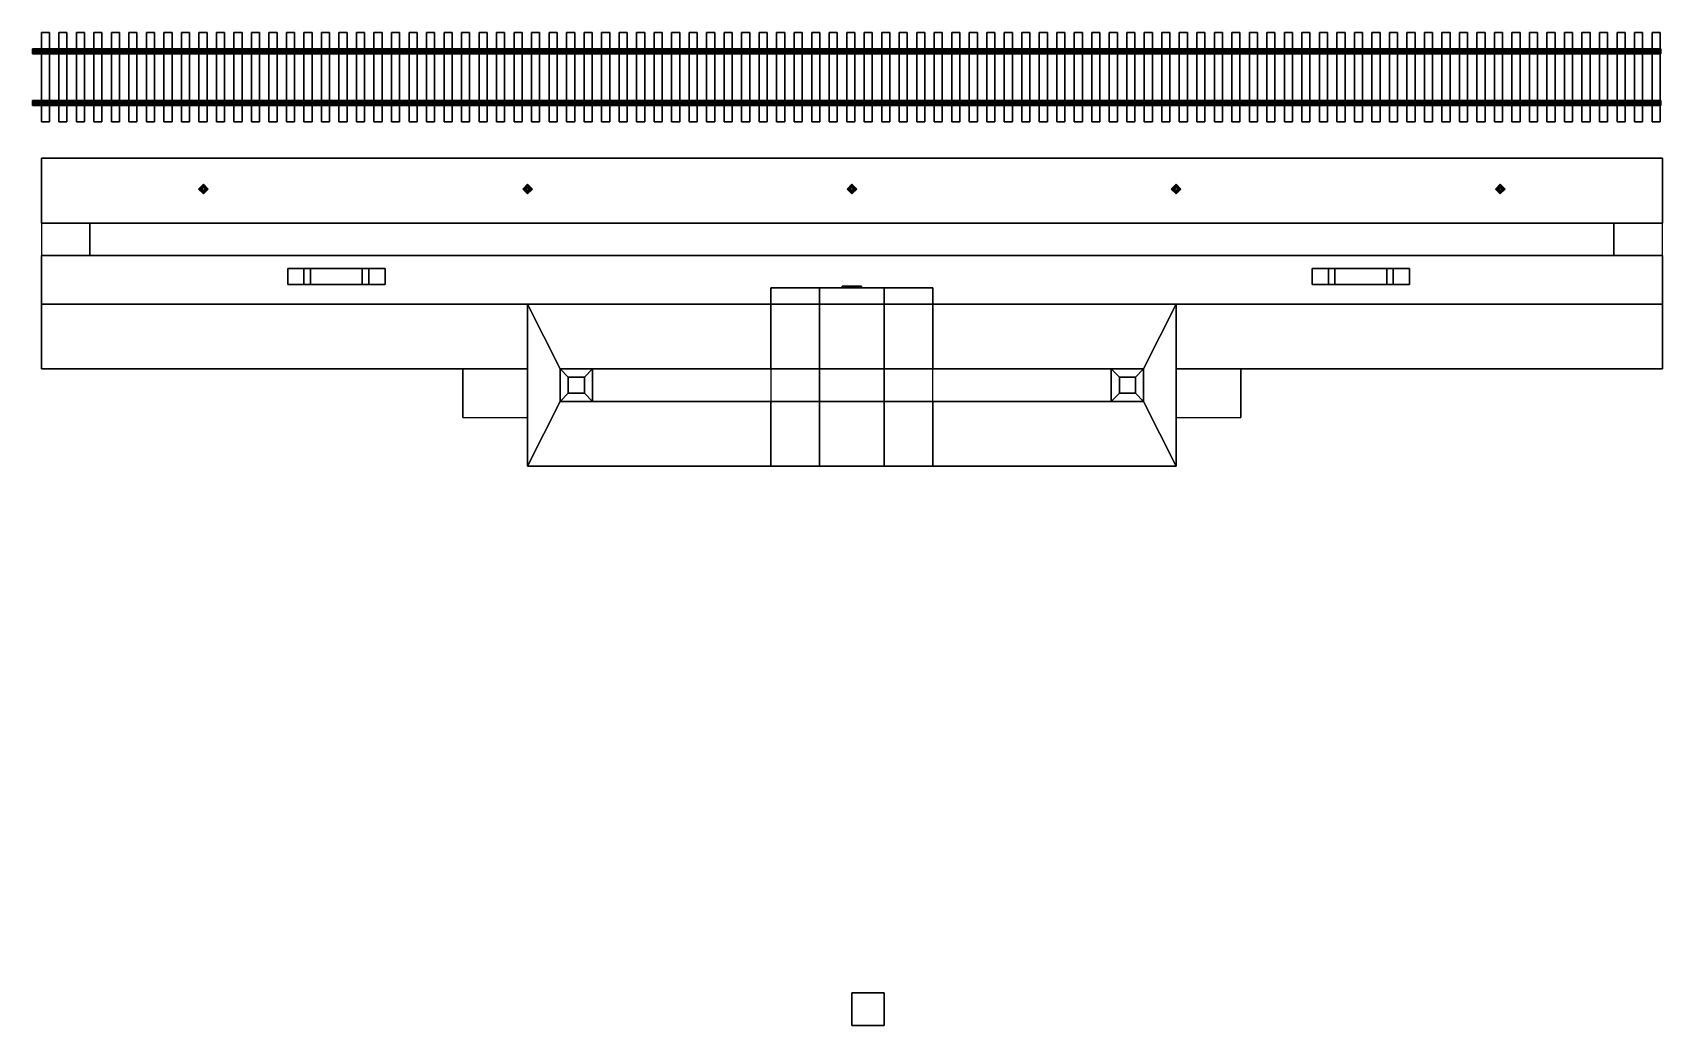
# Model space of a CAD drawing. Header units: millimetres. Extents: x -25.3 to 25, y -29.2 to 1.4.
import ezdxf

# ---------------------------------------------------------------- set-up
doc = ezdxf.new("R2010")
doc.units = ezdxf.units.MM

msp = doc.modelspace()

# ---------------------------------------------------------------- linework, layer by layer
for points in [[(-25, -1.375, 0), (-25, -1.375, 0.18), (-25, 1.375, 0.18), (-25, 1.375, 0)], [(-25, 1.375, 0.18), (-24.75, 1.375, 0.18), (-24.75, 1.375, 0), (-25, 1.375, 0)], [(-25, -1.375, 0.18), (-24.75, -1.375, 0.18), (-24.75, 1.375, 0.18), (-25, 1.375, 0.18)], [(-24.75, 1.375, 0), (-24.75, 1.375, 0.18), (-24.75, -1.375, 0.18), (-24.75, -1.375, 0)], [(-24.46, -1.375, 0), (-24.46, -1.375, 0.18), (-24.46, 1.375, 0.18), (-24.46, 1.375, 0)], [(-24.46, 1.375, 0.18), (-24.21, 1.375, 0.18), (-24.21, 1.375, 0), (-24.46, 1.375, 0)], [(-24.46, -1.375, 0.18), (-24.21, -1.375, 0.18), (-24.21, 1.375, 0.18), (-24.46, 1.375, 0.18)], [(-24.21, 1.375, 0), (-24.21, 1.375, 0.18), (-24.21, -1.375, 0.18), (-24.21, -1.375, 0)], [(-23.92, 1.375, 0.18), (-23.67, 1.375, 0.18), (-23.67, 1.375, 0), (-23.92, 1.375, 0)], [(-23.92, -1.375, 0), (-23.92, -1.375, 0.18), (-23.92, 1.375, 0.18), (-23.92, 1.375, 0)], [(-23.92, -1.375, 0.18), (-23.67, -1.375, 0.18), (-23.67, 1.375, 0.18), (-23.92, 1.375, 0.18)], [(-23.67, 1.375, 0), (-23.67, 1.375, 0.18), (-23.67, -1.375, 0.18), (-23.67, -1.375, 0)], [(-23.38, 1.375, 0.18), (-23.13, 1.375, 0.18), (-23.13, 1.375, 0), (-23.38, 1.375, 0)], [(-23.38, -1.375, 0), (-23.38, -1.375, 0.18), (-23.38, 1.375, 0.18), (-23.38, 1.375, 0)], [(-23.38, -1.375, 0.18), (-23.13, -1.375, 0.18), (-23.13, 1.375, 0.18), (-23.38, 1.375, 0.18)], [(-23.13, 1.375, 0), (-23.13, 1.375, 0.18), (-23.13, -1.375, 0.18), (-23.13, -1.375, 0)], [(-22.84, -1.375, 0), (-22.84, -1.375, 0.18), (-22.84, 1.375, 0.18), (-22.84, 1.375, 0)], [(-22.84, 1.375, 0.18), (-22.59, 1.375, 0.18), (-22.59, 1.375, 0), (-22.84, 1.375, 0)], [(-22.84, -1.375, 0.18), (-22.59, -1.375, 0.18), (-22.59, 1.375, 0.18), (-22.84, 1.375, 0.18)], [(-22.59, 1.375, 0), (-22.59, 1.375, 0.18), (-22.59, -1.375, 0.18), (-22.59, -1.375, 0)], [(-22.3, -1.375, 0), (-22.3, -1.375, 0.18), (-22.3, 1.375, 0.18), (-22.3, 1.375, 0)], [(-22.3, 1.375, 0.18), (-22.05, 1.375, 0.18), (-22.05, 1.375, 0), (-22.3, 1.375, 0)], [(-22.3, -1.375, 0.18), (-22.05, -1.375, 0.18), (-22.05, 1.375, 0.18), (-22.3, 1.375, 0.18)], [(-22.05, 1.375, 0), (-22.05, 1.375, 0.18), (-22.05, -1.375, 0.18), (-22.05, -1.375, 0)], [(-21.76, -1.375, 0), (-21.76, -1.375, 0.18), (-21.76, 1.375, 0.18), (-21.76, 1.375, 0)], [(-21.76, 1.375, 0.18), (-21.51, 1.375, 0.18), (-21.51, 1.375, 0), (-21.76, 1.375, 0)], [(-21.76, -1.375, 0.18), (-21.51, -1.375, 0.18), (-21.51, 1.375, 0.18), (-21.76, 1.375, 0.18)], [(-21.51, 1.375, 0), (-21.51, 1.375, 0.18), (-21.51, -1.375, 0.18), (-21.51, -1.375, 0)], [(-21.22, -1.375, 0), (-21.22, -1.375, 0.18), (-21.22, 1.375, 0.18), (-21.22, 1.375, 0)], [(-21.22, 1.375, 0.18), (-20.97, 1.375, 0.18), (-20.97, 1.375, 0), (-21.22, 1.375, 0)], [(-21.22, -1.375, 0.18), (-20.97, -1.375, 0.18), (-20.97, 1.375, 0.18), (-21.22, 1.375, 0.18)], [(-20.97, 1.375, 0), (-20.97, 1.375, 0.18), (-20.97, -1.375, 0.18), (-20.97, -1.375, 0)], [(-20.68, 1.375, 0.18), (-20.43, 1.375, 0.18), (-20.43, 1.375, 0), (-20.68, 1.375, 0)], [(-20.68, -1.375, 0), (-20.68, -1.375, 0.18), (-20.68, 1.375, 0.18), (-20.68, 1.375, 0)], [(-20.68, -1.375, 0.18), (-20.43, -1.375, 0.18), (-20.43, 1.375, 0.18), (-20.68, 1.375, 0.18)], [(-20.43, 1.375, 0), (-20.43, 1.375, 0.18), (-20.43, -1.375, 0.18), (-20.43, -1.375, 0)], [(-20.14, 1.375, 0.18), (-19.89, 1.375, 0.18), (-19.89, 1.375, 0), (-20.14, 1.375, 0)], [(-20.14, -1.375, 0), (-20.14, -1.375, 0.18), (-20.14, 1.375, 0.18), (-20.14, 1.375, 0)], [(-20.14, -1.375, 0.18), (-19.89, -1.375, 0.18), (-19.89, 1.375, 0.18), (-20.14, 1.375, 0.18)], [(-19.89, 1.375, 0), (-19.89, 1.375, 0.18), (-19.89, -1.375, 0.18), (-19.89, -1.375, 0)], [(-19.6, -1.375, 0), (-19.6, -1.375, 0.18), (-19.6, 1.375, 0.18), (-19.6, 1.375, 0)], [(-19.6, 1.375, 0.18), (-19.35, 1.375, 0.18), (-19.35, 1.375, 0), (-19.6, 1.375, 0)], [(-19.6, -1.375, 0.18), (-19.35, -1.375, 0.18), (-19.35, 1.375, 0.18), (-19.6, 1.375, 0.18)], [(-19.35, 1.375, 0), (-19.35, 1.375, 0.18), (-19.35, -1.375, 0.18), (-19.35, -1.375, 0)], [(-19.06, -1.375, 0), (-19.06, -1.375, 0.18), (-19.06, 1.375, 0.18), (-19.06, 1.375, 0)], [(-19.06, 1.375, 0.18), (-18.81, 1.375, 0.18), (-18.81, 1.375, 0), (-19.06, 1.375, 0)], [(-19.06, -1.375, 0.18), (-18.81, -1.375, 0.18), (-18.81, 1.375, 0.18), (-19.06, 1.375, 0.18)], [(-18.81, 1.375, 0), (-18.81, 1.375, 0.18), (-18.81, -1.375, 0.18), (-18.81, -1.375, 0)], [(-18.52, 1.375, 0.18), (-18.27, 1.375, 0.18), (-18.27, 1.375, 0), (-18.52, 1.375, 0)], [(-18.52, -1.375, 0), (-18.52, -1.375, 0.18), (-18.52, 1.375, 0.18), (-18.52, 1.375, 0)], [(-18.52, -1.375, 0.18), (-18.27, -1.375, 0.18), (-18.27, 1.375, 0.18), (-18.52, 1.375, 0.18)], [(-18.27, 1.375, 0), (-18.27, 1.375, 0.18), (-18.27, -1.375, 0.18), (-18.27, -1.375, 0)], [(-17.98, 1.375, 0.18), (-17.73, 1.375, 0.18), (-17.73, 1.375, 0), (-17.98, 1.375, 0)], [(-17.98, -1.375, 0), (-17.98, -1.375, 0.18), (-17.98, 1.375, 0.18), (-17.98, 1.375, 0)], [(-17.98, -1.375, 0.18), (-17.73, -1.375, 0.18), (-17.73, 1.375, 0.18), (-17.98, 1.375, 0.18)], [(-17.73, 1.375, 0), (-17.73, 1.375, 0.18), (-17.73, -1.375, 0.18), (-17.73, -1.375, 0)], [(-17.44, 1.375, 0.18), (-17.19, 1.375, 0.18), (-17.19, 1.375, 0), (-17.44, 1.375, 0)], [(-17.44, -1.375, 0), (-17.44, -1.375, 0.18), (-17.44, 1.375, 0.18), (-17.44, 1.375, 0)], [(-17.44, -1.375, 0.18), (-17.19, -1.375, 0.18), (-17.19, 1.375, 0.18), (-17.44, 1.375, 0.18)], [(-17.19, 1.375, 0), (-17.19, 1.375, 0.18), (-17.19, -1.375, 0.18), (-17.19, -1.375, 0)], [(-16.9, 1.375, 0.18), (-16.65, 1.375, 0.18), (-16.65, 1.375, 0), (-16.9, 1.375, 0)], [(-16.9, -1.375, 0), (-16.9, -1.375, 0.18), (-16.9, 1.375, 0.18), (-16.9, 1.375, 0)], [(-16.9, -1.375, 0.18), (-16.65, -1.375, 0.18), (-16.65, 1.375, 0.18), (-16.9, 1.375, 0.18)], [(-16.65, 1.375, 0), (-16.65, 1.375, 0.18), (-16.65, -1.375, 0.18), (-16.65, -1.375, 0)], [(-16.36, -1.375, 0), (-16.36, -1.375, 0.18), (-16.36, 1.375, 0.18), (-16.36, 1.375, 0)], [(-16.36, 1.375, 0.18), (-16.11, 1.375, 0.18), (-16.11, 1.375, 0), (-16.36, 1.375, 0)], [(-16.36, -1.375, 0.18), (-16.11, -1.375, 0.18), (-16.11, 1.375, 0.18), (-16.36, 1.375, 0.18)], [(-16.11, 1.375, 0), (-16.11, 1.375, 0.18), (-16.11, -1.375, 0.18), (-16.11, -1.375, 0)], [(-15.82, -1.375, 0), (-15.82, -1.375, 0.18), (-15.82, 1.375, 0.18), (-15.82, 1.375, 0)], [(-15.82, 1.375, 0.18), (-15.57, 1.375, 0.18), (-15.57, 1.375, 0), (-15.82, 1.375, 0)], [(-15.82, -1.375, 0.18), (-15.57, -1.375, 0.18), (-15.57, 1.375, 0.18), (-15.82, 1.375, 0.18)], [(-15.57, 1.375, 0), (-15.57, 1.375, 0.18), (-15.57, -1.375, 0.18), (-15.57, -1.375, 0)], [(-15.28, -1.375, 0), (-15.28, -1.375, 0.18), (-15.28, 1.375, 0.18), (-15.28, 1.375, 0)], [(-15.28, 1.375, 0.18), (-15.03, 1.375, 0.18), (-15.03, 1.375, 0), (-15.28, 1.375, 0)], [(-15.28, -1.375, 0.18), (-15.03, -1.375, 0.18), (-15.03, 1.375, 0.18), (-15.28, 1.375, 0.18)], [(-15.03, 1.375, 0), (-15.03, 1.375, 0.18), (-15.03, -1.375, 0.18), (-15.03, -1.375, 0)], [(-14.74, -1.375, 0), (-14.74, -1.375, 0.18), (-14.74, 1.375, 0.18), (-14.74, 1.375, 0)], [(-14.74, 1.375, 0.18), (-14.49, 1.375, 0.18), (-14.49, 1.375, 0), (-14.74, 1.375, 0)], [(-14.74, -1.375, 0.18), (-14.49, -1.375, 0.18), (-14.49, 1.375, 0.18), (-14.74, 1.375, 0.18)], [(-14.49, 1.375, 0), (-14.49, 1.375, 0.18), (-14.49, -1.375, 0.18), (-14.49, -1.375, 0)], [(-14.2, 1.375, 0.18), (-13.95, 1.375, 0.18), (-13.95, 1.375, 0), (-14.2, 1.375, 0)], [(-14.2, -1.375, 0), (-14.2, -1.375, 0.18), (-14.2, 1.375, 0.18), (-14.2, 1.375, 0)], [(-14.2, -1.375, 0.18), (-13.95, -1.375, 0.18), (-13.95, 1.375, 0.18), (-14.2, 1.375, 0.18)], [(-13.95, 1.375, 0), (-13.95, 1.375, 0.18), (-13.95, -1.375, 0.18), (-13.95, -1.375, 0)], [(-13.66, 1.375, 0.18), (-13.41, 1.375, 0.18), (-13.41, 1.375, 0), (-13.66, 1.375, 0)], [(-13.66, -1.375, 0), (-13.66, -1.375, 0.18), (-13.66, 1.375, 0.18), (-13.66, 1.375, 0)], [(-13.66, -1.375, 0.18), (-13.41, -1.375, 0.18), (-13.41, 1.375, 0.18), (-13.66, 1.375, 0.18)], [(-13.41, 1.375, 0), (-13.41, 1.375, 0.18), (-13.41, -1.375, 0.18), (-13.41, -1.375, 0)], [(-13.12, 1.375, 0.18), (-12.87, 1.375, 0.18), (-12.87, 1.375, 0), (-13.12, 1.375, 0)], [(-13.12, -1.375, 0), (-13.12, -1.375, 0.18), (-13.12, 1.375, 0.18), (-13.12, 1.375, 0)], [(-13.12, -1.375, 0.18), (-12.87, -1.375, 0.18), (-12.87, 1.375, 0.18), (-13.12, 1.375, 0.18)], [(-12.87, 1.375, 0), (-12.87, 1.375, 0.18), (-12.87, -1.375, 0.18), (-12.87, -1.375, 0)], [(-12.58, 1.375, 0.18), (-12.33, 1.375, 0.18), (-12.33, 1.375, 0), (-12.58, 1.375, 0)], [(-12.58, -1.375, 0), (-12.58, -1.375, 0.18), (-12.58, 1.375, 0.18), (-12.58, 1.375, 0)], [(-12.58, -1.375, 0.18), (-12.33, -1.375, 0.18), (-12.33, 1.375, 0.18), (-12.58, 1.375, 0.18)], [(-12.33, 1.375, 0), (-12.33, 1.375, 0.18), (-12.33, -1.375, 0.18), (-12.33, -1.375, 0)], [(-12.04, -1.375, 0), (-12.04, -1.375, 0.18), (-12.04, 1.375, 0.18), (-12.04, 1.375, 0)], [(-12.04, 1.375, 0.18), (-11.79, 1.375, 0.18), (-11.79, 1.375, 0), (-12.04, 1.375, 0)], [(-12.04, -1.375, 0.18), (-11.79, -1.375, 0.18), (-11.79, 1.375, 0.18), (-12.04, 1.375, 0.18)], [(-11.79, 1.375, 0), (-11.79, 1.375, 0.18), (-11.79, -1.375, 0.18), (-11.79, -1.375, 0)], [(-11.5, -1.375, 0), (-11.5, -1.375, 0.18), (-11.5, 1.375, 0.18), (-11.5, 1.375, 0)], [(-11.5, 1.375, 0.18), (-11.25, 1.375, 0.18), (-11.25, 1.375, 0), (-11.5, 1.375, 0)], [(-11.5, -1.375, 0.18), (-11.25, -1.375, 0.18), (-11.25, 1.375, 0.18), (-11.5, 1.375, 0.18)], [(-11.25, 1.375, 0), (-11.25, 1.375, 0.18), (-11.25, -1.375, 0.18), (-11.25, -1.375, 0)], [(-10.96, 1.375, 0.18), (-10.71, 1.375, 0.18), (-10.71, 1.375, 0), (-10.96, 1.375, 0)], [(-10.96, -1.375, 0), (-10.96, -1.375, 0.18), (-10.96, 1.375, 0.18), (-10.96, 1.375, 0)], [(-10.96, -1.375, 0.18), (-10.71, -1.375, 0.18), (-10.71, 1.375, 0.18), (-10.96, 1.375, 0.18)], [(-10.71, 1.375, 0), (-10.71, 1.375, 0.18), (-10.71, -1.375, 0.18), (-10.71, -1.375, 0)], [(-10.42, 1.375, 0.18), (-10.17, 1.375, 0.18), (-10.17, 1.375, 0), (-10.42, 1.375, 0)], [(-10.42, -1.375, 0), (-10.42, -1.375, 0.18), (-10.42, 1.375, 0.18), (-10.42, 1.375, 0)], [(-10.42, -1.375, 0.18), (-10.17, -1.375, 0.18), (-10.17, 1.375, 0.18), (-10.42, 1.375, 0.18)], [(-10.17, 1.375, 0), (-10.17, 1.375, 0.18), (-10.17, -1.375, 0.18), (-10.17, -1.375, 0)], [(-9.88, -1.375, 0), (-9.88, -1.375, 0.18), (-9.88, 1.375, 0.18), (-9.88, 1.375, 0)], [(-9.88, 1.375, 0.18), (-9.63, 1.375, 0.18), (-9.63, 1.375, 0), (-9.88, 1.375, 0)], [(-9.88, -1.375, 0.18), (-9.63, -1.375, 0.18), (-9.63, 1.375, 0.18), (-9.88, 1.375, 0.18)], [(-9.63, 1.375, 0), (-9.63, 1.375, 0.18), (-9.63, -1.375, 0.18), (-9.63, -1.375, 0)], [(-9.34, -1.375, 0), (-9.34, -1.375, 0.18), (-9.34, 1.375, 0.18), (-9.34, 1.375, 0)], [(-9.34, 1.375, 0.18), (-9.09, 1.375, 0.18), (-9.09, 1.375, 0), (-9.34, 1.375, 0)], [(-9.34, -1.375, 0.18), (-9.09, -1.375, 0.18), (-9.09, 1.375, 0.18), (-9.34, 1.375, 0.18)], [(-9.09, 1.375, 0), (-9.09, 1.375, 0.18), (-9.09, -1.375, 0.18), (-9.09, -1.375, 0)], [(-8.8, -1.375, 0), (-8.8, -1.375, 0.18), (-8.8, 1.375, 0.18), (-8.8, 1.375, 0)], [(-8.8, 1.375, 0.18), (-8.55, 1.375, 0.18), (-8.55, 1.375, 0), (-8.8, 1.375, 0)], [(-8.8, -1.375, 0.18), (-8.55, -1.375, 0.18), (-8.55, 1.375, 0.18), (-8.8, 1.375, 0.18)], [(-8.55, 1.375, 0), (-8.55, 1.375, 0.18), (-8.55, -1.375, 0.18), (-8.55, -1.375, 0)], [(-8.26, -1.375, 0), (-8.26, -1.375, 0.18), (-8.26, 1.375, 0.18), (-8.26, 1.375, 0)], [(-8.26, 1.375, 0.18), (-8.01, 1.375, 0.18), (-8.01, 1.375, 0), (-8.26, 1.375, 0)], [(-8.26, -1.375, 0.18), (-8.01, -1.375, 0.18), (-8.01, 1.375, 0.18), (-8.26, 1.375, 0.18)], [(-8.01, 1.375, 0), (-8.01, 1.375, 0.18), (-8.01, -1.375, 0.18), (-8.01, -1.375, 0)], [(-7.72, 1.375, 0.18), (-7.47, 1.375, 0.18), (-7.47, 1.375, 0), (-7.72, 1.375, 0)], [(-7.72, -1.375, 0), (-7.72, -1.375, 0.18), (-7.72, 1.375, 0.18), (-7.72, 1.375, 0)], [(-7.72, -1.375, 0.18), (-7.47, -1.375, 0.18), (-7.47, 1.375, 0.18), (-7.72, 1.375, 0.18)], [(-7.47, 1.375, 0), (-7.47, 1.375, 0.18), (-7.47, -1.375, 0.18), (-7.47, -1.375, 0)], [(-7.18, 1.375, 0.18), (-6.93, 1.375, 0.18), (-6.93, 1.375, 0), (-7.18, 1.375, 0)], [(-7.18, -1.375, 0), (-7.18, -1.375, 0.18), (-7.18, 1.375, 0.18), (-7.18, 1.375, 0)], [(-7.18, -1.375, 0.18), (-6.93, -1.375, 0.18), (-6.93, 1.375, 0.18), (-7.18, 1.375, 0.18)], [(-6.93, 1.375, 0), (-6.93, 1.375, 0.18), (-6.93, -1.375, 0.18), (-6.93, -1.375, 0)], [(-6.64, -1.375, 0), (-6.64, -1.375, 0.18), (-6.64, 1.375, 0.18), (-6.64, 1.375, 0)], [(-6.64, 1.375, 0.18), (-6.39, 1.375, 0.18), (-6.39, 1.375, 0), (-6.64, 1.375, 0)], [(-6.64, -1.375, 0.18), (-6.39, -1.375, 0.18), (-6.39, 1.375, 0.18), (-6.64, 1.375, 0.18)], [(-6.39, 1.375, 0), (-6.39, 1.375, 0.18), (-6.39, -1.375, 0.18), (-6.39, -1.375, 0)], [(-6.1, -1.375, 0), (-6.1, -1.375, 0.18), (-6.1, 1.375, 0.18), (-6.1, 1.375, 0)], [(-6.1, 1.375, 0.18), (-5.85, 1.375, 0.18), (-5.85, 1.375, 0), (-6.1, 1.375, 0)], [(-6.1, -1.375, 0.18), (-5.85, -1.375, 0.18), (-5.85, 1.375, 0.18), (-6.1, 1.375, 0.18)], [(-5.85, 1.375, 0), (-5.85, 1.375, 0.18), (-5.85, -1.375, 0.18), (-5.85, -1.375, 0)], [(-5.56, 1.375, 0.18), (-5.31, 1.375, 0.18), (-5.31, 1.375, 0), (-5.56, 1.375, 0)], [(-5.56, -1.375, 0), (-5.56, -1.375, 0.18), (-5.56, 1.375, 0.18), (-5.56, 1.375, 0)], [(-5.56, -1.375, 0.18), (-5.31, -1.375, 0.18), (-5.31, 1.375, 0.18), (-5.56, 1.375, 0.18)], [(-5.31, 1.375, 0), (-5.31, 1.375, 0.18), (-5.31, -1.375, 0.18), (-5.31, -1.375, 0)], [(-5.02, 1.375, 0.18), (-4.77, 1.375, 0.18), (-4.77, 1.375, 0), (-5.02, 1.375, 0)], [(-5.02, -1.375, 0), (-5.02, -1.375, 0.18), (-5.02, 1.375, 0.18), (-5.02, 1.375, 0)], [(-5.02, -1.375, 0.18), (-4.77, -1.375, 0.18), (-4.77, 1.375, 0.18), (-5.02, 1.375, 0.18)], [(-4.77, 1.375, 0), (-4.77, 1.375, 0.18), (-4.77, -1.375, 0.18), (-4.77, -1.375, 0)], [(-4.48, 1.375, 0.18), (-4.23, 1.375, 0.18), (-4.23, 1.375, 0), (-4.48, 1.375, 0)], [(-4.48, -1.375, 0), (-4.48, -1.375, 0.18), (-4.48, 1.375, 0.18), (-4.48, 1.375, 0)], [(-4.48, -1.375, 0.18), (-4.23, -1.375, 0.18), (-4.23, 1.375, 0.18), (-4.48, 1.375, 0.18)], [(-4.23, 1.375, 0), (-4.23, 1.375, 0.18), (-4.23, -1.375, 0.18), (-4.23, -1.375, 0)], [(-3.94, 1.375, 0.18), (-3.69, 1.375, 0.18), (-3.69, 1.375, 0), (-3.94, 1.375, 0)], [(-3.94, -1.375, 0), (-3.94, -1.375, 0.18), (-3.94, 1.375, 0.18), (-3.94, 1.375, 0)], [(-3.94, -1.375, 0.18), (-3.69, -1.375, 0.18), (-3.69, 1.375, 0.18), (-3.94, 1.375, 0.18)], [(-3.69, 1.375, 0), (-3.69, 1.375, 0.18), (-3.69, -1.375, 0.18), (-3.69, -1.375, 0)], [(-3.4, -1.375, 0), (-3.4, -1.375, 0.18), (-3.4, 1.375, 0.18), (-3.4, 1.375, 0)], [(-3.4, 1.375, 0.18), (-3.15, 1.375, 0.18), (-3.15, 1.375, 0), (-3.4, 1.375, 0)], [(-3.4, -1.375, 0.18), (-3.15, -1.375, 0.18), (-3.15, 1.375, 0.18), (-3.4, 1.375, 0.18)], [(-3.15, 1.375, 0), (-3.15, 1.375, 0.18), (-3.15, -1.375, 0.18), (-3.15, -1.375, 0)], [(-2.86, -1.375, 0), (-2.86, -1.375, 0.18), (-2.86, 1.375, 0.18), (-2.86, 1.375, 0)], [(-2.86, 1.375, 0.18), (-2.61, 1.375, 0.18), (-2.61, 1.375, 0), (-2.86, 1.375, 0)], [(-2.86, -1.375, 0.18), (-2.61, -1.375, 0.18), (-2.61, 1.375, 0.18), (-2.86, 1.375, 0.18)], [(-2.61, 1.375, 0), (-2.61, 1.375, 0.18), (-2.61, -1.375, 0.18), (-2.61, -1.375, 0)], [(-2.32, 1.375, 0.18), (-2.07, 1.375, 0.18), (-2.07, 1.375, 0), (-2.32, 1.375, 0)], [(-2.32, -1.375, 0), (-2.32, -1.375, 0.18), (-2.32, 1.375, 0.18), (-2.32, 1.375, 0)], [(-2.32, -1.375, 0.18), (-2.07, -1.375, 0.18), (-2.07, 1.375, 0.18), (-2.32, 1.375, 0.18)], [(-2.07, 1.375, 0), (-2.07, 1.375, 0.18), (-2.07, -1.375, 0.18), (-2.07, -1.375, 0)], [(-1.78, 1.375, 0.18), (-1.53, 1.375, 0.18), (-1.53, 1.375, 0), (-1.78, 1.375, 0)], [(-1.78, -1.375, 0), (-1.78, -1.375, 0.18), (-1.78, 1.375, 0.18), (-1.78, 1.375, 0)], [(-1.78, -1.375, 0.18), (-1.53, -1.375, 0.18), (-1.53, 1.375, 0.18), (-1.78, 1.375, 0.18)], [(-1.53, 1.375, 0), (-1.53, 1.375, 0.18), (-1.53, -1.375, 0.18), (-1.53, -1.375, 0)], [(-1.24, -1.375, 0), (-1.24, -1.375, 0.18), (-1.24, 1.375, 0.18), (-1.24, 1.375, 0)], [(-1.24, 1.375, 0.18), (-0.99, 1.375, 0.18), (-0.99, 1.375, 0), (-1.24, 1.375, 0)], [(-1.24, -1.375, 0.18), (-0.99, -1.375, 0.18), (-0.99, 1.375, 0.18), (-1.24, 1.375, 0.18)], [(-0.99, 1.375, 0), (-0.99, 1.375, 0.18), (-0.99, -1.375, 0.18), (-0.99, -1.375, 0)], [(-0.7, -1.375, 0), (-0.7, -1.375, 0.18), (-0.7, 1.375, 0.18), (-0.7, 1.375, 0)], [(-0.7, 1.375, 0.18), (-0.45, 1.375, 0.18), (-0.45, 1.375, 0), (-0.7, 1.375, 0)], [(-0.7, -1.375, 0.18), (-0.45, -1.375, 0.18), (-0.45, 1.375, 0.18), (-0.7, 1.375, 0.18)], [(-0.45, 1.375, 0), (-0.45, 1.375, 0.18), (-0.45, -1.375, 0.18), (-0.45, -1.375, 0)], [(-0.16, -1.375, 0), (-0.16, -1.375, 0.18), (-0.16, 1.375, 0.18), (-0.16, 1.375, 0)], [(-0.16, 1.375, 0.18), (0.09, 1.375, 0.18), (0.09, 1.375, 0), (-0.16, 1.375, 0)], [(-0.16, -1.375, 0.18), (0.09, -1.375, 0.18), (0.09, 1.375, 0.18), (-0.16, 1.375, 0.18)], [(0.09, 1.375, 0), (0.09, 1.375, 0.18), (0.09, -1.375, 0.18), (0.09, -1.375, 0)], [(0.38, -1.375, 0), (0.38, -1.375, 0.18), (0.38, 1.375, 0.18), (0.38, 1.375, 0)], [(0.38, 1.375, 0.18), (0.63, 1.375, 0.18), (0.63, 1.375, 0), (0.38, 1.375, 0)], [(0.38, -1.375, 0.18), (0.63, -1.375, 0.18), (0.63, 1.375, 0.18), (0.38, 1.375, 0.18)], [(0.63, 1.375, 0), (0.63, 1.375, 0.18), (0.63, -1.375, 0.18), (0.63, -1.375, 0)], [(0.92, 1.375, 0.18), (1.17, 1.375, 0.18), (1.17, 1.375, 0), (0.92, 1.375, 0)], [(0.92, -1.375, 0), (0.92, -1.375, 0.18), (0.92, 1.375, 0.18), (0.92, 1.375, 0)], [(0.92, -1.375, 0.18), (1.17, -1.375, 0.18), (1.17, 1.375, 0.18), (0.92, 1.375, 0.18)], [(1.17, 1.375, 0), (1.17, 1.375, 0.18), (1.17, -1.375, 0.18), (1.17, -1.375, 0)], [(1.46, 1.375, 0.18), (1.71, 1.375, 0.18), (1.71, 1.375, 0), (1.46, 1.375, 0)], [(1.46, -1.375, 0), (1.46, -1.375, 0.18), (1.46, 1.375, 0.18), (1.46, 1.375, 0)], [(1.46, -1.375, 0.18), (1.71, -1.375, 0.18), (1.71, 1.375, 0.18), (1.46, 1.375, 0.18)], [(1.71, 1.375, 0), (1.71, 1.375, 0.18), (1.71, -1.375, 0.18), (1.71, -1.375, 0)], [(2, 1.375, 0.18), (2.25, 1.375, 0.18), (2.25, 1.375, 0), (2, 1.375, 0)], [(2, -1.375, 0), (2, -1.375, 0.18), (2, 1.375, 0.18), (2, 1.375, 0)], [(2, -1.375, 0.18), (2.25, -1.375, 0.18), (2.25, 1.375, 0.18), (2, 1.375, 0.18)], [(2.25, 1.375, 0), (2.25, 1.375, 0.18), (2.25, -1.375, 0.18), (2.25, -1.375, 0)], [(2.54, 1.375, 0.18), (2.79, 1.375, 0.18), (2.79, 1.375, 0), (2.54, 1.375, 0)], [(2.54, -1.375, 0), (2.54, -1.375, 0.18), (2.54, 1.375, 0.18), (2.54, 1.375, 0)], [(2.54, -1.375, 0.18), (2.79, -1.375, 0.18), (2.79, 1.375, 0.18), (2.54, 1.375, 0.18)], [(2.79, 1.375, 0), (2.79, 1.375, 0.18), (2.79, -1.375, 0.18), (2.79, -1.375, 0)], [(3.08, -1.375, 0), (3.08, -1.375, 0.18), (3.08, 1.375, 0.18), (3.08, 1.375, 0)], [(3.08, 1.375, 0.18), (3.33, 1.375, 0.18), (3.33, 1.375, 0), (3.08, 1.375, 0)], [(3.08, -1.375, 0.18), (3.33, -1.375, 0.18), (3.33, 1.375, 0.18), (3.08, 1.375, 0.18)], [(3.33, 1.375, 0), (3.33, 1.375, 0.18), (3.33, -1.375, 0.18), (3.33, -1.375, 0)], [(3.62, -1.375, 0), (3.62, -1.375, 0.18), (3.62, 1.375, 0.18), (3.62, 1.375, 0)], [(3.62, 1.375, 0.18), (3.87, 1.375, 0.18), (3.87, 1.375, 0), (3.62, 1.375, 0)], [(3.62, -1.375, 0.18), (3.87, -1.375, 0.18), (3.87, 1.375, 0.18), (3.62, 1.375, 0.18)], [(3.87, 1.375, 0), (3.87, 1.375, 0.18), (3.87, -1.375, 0.18), (3.87, -1.375, 0)], [(4.16, -1.375, 0), (4.16, -1.375, 0.18), (4.16, 1.375, 0.18), (4.16, 1.375, 0)], [(4.16, 1.375, 0.18), (4.41, 1.375, 0.18), (4.41, 1.375, 0), (4.16, 1.375, 0)], [(4.16, -1.375, 0.18), (4.41, -1.375, 0.18), (4.41, 1.375, 0.18), (4.16, 1.375, 0.18)], [(4.41, 1.375, 0), (4.41, 1.375, 0.18), (4.41, -1.375, 0.18), (4.41, -1.375, 0)], [(4.7, -1.375, 0), (4.7, -1.375, 0.18), (4.7, 1.375, 0.18), (4.7, 1.375, 0)], [(4.7, 1.375, 0.18), (4.95, 1.375, 0.18), (4.95, 1.375, 0), (4.7, 1.375, 0)], [(4.7, -1.375, 0.18), (4.95, -1.375, 0.18), (4.95, 1.375, 0.18), (4.7, 1.375, 0.18)], [(4.95, 1.375, 0), (4.95, 1.375, 0.18), (4.95, -1.375, 0.18), (4.95, -1.375, 0)], [(5.24, 1.375, 0.18), (5.49, 1.375, 0.18), (5.49, 1.375, 0), (5.24, 1.375, 0)], [(5.24, -1.375, 0), (5.24, -1.375, 0.18), (5.24, 1.375, 0.18), (5.24, 1.375, 0)], [(5.24, -1.375, 0.18), (5.49, -1.375, 0.18), (5.49, 1.375, 0.18), (5.24, 1.375, 0.18)], [(5.49, 1.375, 0), (5.49, 1.375, 0.18), (5.49, -1.375, 0.18), (5.49, -1.375, 0)], [(5.78, 1.375, 0.18), (6.03, 1.375, 0.18), (6.03, 1.375, 0), (5.78, 1.375, 0)], [(5.78, -1.375, 0), (5.78, -1.375, 0.18), (5.78, 1.375, 0.18), (5.78, 1.375, 0)], [(5.78, -1.375, 0.18), (6.03, -1.375, 0.18), (6.03, 1.375, 0.18), (5.78, 1.375, 0.18)], [(6.03, 1.375, 0), (6.03, 1.375, 0.18), (6.03, -1.375, 0.18), (6.03, -1.375, 0)], [(6.32, -1.375, 0), (6.32, -1.375, 0.18), (6.32, 1.375, 0.18), (6.32, 1.375, 0)], [(6.32, 1.375, 0.18), (6.57, 1.375, 0.18), (6.57, 1.375, 0), (6.32, 1.375, 0)], [(6.32, -1.375, 0.18), (6.57, -1.375, 0.18), (6.57, 1.375, 0.18), (6.32, 1.375, 0.18)], [(6.57, 1.375, 0), (6.57, 1.375, 0.18), (6.57, -1.375, 0.18), (6.57, -1.375, 0)], [(6.86, -1.375, 0), (6.86, -1.375, 0.18), (6.86, 1.375, 0.18), (6.86, 1.375, 0)], [(6.86, 1.375, 0.18), (7.11, 1.375, 0.18), (7.11, 1.375, 0), (6.86, 1.375, 0)], [(6.86, -1.375, 0.18), (7.11, -1.375, 0.18), (7.11, 1.375, 0.18), (6.86, 1.375, 0.18)], [(7.11, 1.375, 0), (7.11, 1.375, 0.18), (7.11, -1.375, 0.18), (7.11, -1.375, 0)], [(7.4, 1.375, 0.18), (7.65, 1.375, 0.18), (7.65, 1.375, 0), (7.4, 1.375, 0)], [(7.4, -1.375, 0), (7.4, -1.375, 0.18), (7.4, 1.375, 0.18), (7.4, 1.375, 0)], [(7.4, -1.375, 0.18), (7.65, -1.375, 0.18), (7.65, 1.375, 0.18), (7.4, 1.375, 0.18)], [(7.65, 1.375, 0), (7.65, 1.375, 0.18), (7.65, -1.375, 0.18), (7.65, -1.375, 0)], [(7.94, 1.375, 0.18), (8.19, 1.375, 0.18), (8.19, 1.375, 0), (7.94, 1.375, 0)], [(7.94, -1.375, 0), (7.94, -1.375, 0.18), (7.94, 1.375, 0.18), (7.94, 1.375, 0)], [(7.94, -1.375, 0.18), (8.19, -1.375, 0.18), (8.19, 1.375, 0.18), (7.94, 1.375, 0.18)], [(8.19, 1.375, 0), (8.19, 1.375, 0.18), (8.19, -1.375, 0.18), (8.19, -1.375, 0)], [(8.48, 1.375, 0.18), (8.73, 1.375, 0.18), (8.73, 1.375, 0), (8.48, 1.375, 0)], [(8.48, -1.375, 0), (8.48, -1.375, 0.18), (8.48, 1.375, 0.18), (8.48, 1.375, 0)], [(8.48, -1.375, 0.18), (8.73, -1.375, 0.18), (8.73, 1.375, 0.18), (8.48, 1.375, 0.18)], [(8.73, 1.375, 0), (8.73, 1.375, 0.18), (8.73, -1.375, 0.18), (8.73, -1.375, 0)], [(9.02, 1.375, 0.18), (9.27, 1.375, 0.18), (9.27, 1.375, 0), (9.02, 1.375, 0)], [(9.02, -1.375, 0), (9.02, -1.375, 0.18), (9.02, 1.375, 0.18), (9.02, 1.375, 0)], [(9.02, -1.375, 0.18), (9.27, -1.375, 0.18), (9.27, 1.375, 0.18), (9.02, 1.375, 0.18)], [(9.27, 1.375, 0), (9.27, 1.375, 0.18), (9.27, -1.375, 0.18), (9.27, -1.375, 0)], [(9.56, -1.375, 0), (9.56, -1.375, 0.18), (9.56, 1.375, 0.18), (9.56, 1.375, 0)], [(9.56, 1.375, 0.18), (9.81, 1.375, 0.18), (9.81, 1.375, 0), (9.56, 1.375, 0)], [(9.56, -1.375, 0.18), (9.81, -1.375, 0.18), (9.81, 1.375, 0.18), (9.56, 1.375, 0.18)], [(9.81, 1.375, 0), (9.81, 1.375, 0.18), (9.81, -1.375, 0.18), (9.81, -1.375, 0)], [(10.1, -1.375, 0), (10.1, -1.375, 0.18), (10.1, 1.375, 0.18), (10.1, 1.375, 0)], [(10.1, 1.375, 0.18), (10.35, 1.375, 0.18), (10.35, 1.375, 0), (10.1, 1.375, 0)], [(10.1, -1.375, 0.18), (10.35, -1.375, 0.18), (10.35, 1.375, 0.18), (10.1, 1.375, 0.18)], [(10.35, 1.375, 0), (10.35, 1.375, 0.18), (10.35, -1.375, 0.18), (10.35, -1.375, 0)], [(10.64, -1.375, 0), (10.64, -1.375, 0.18), (10.64, 1.375, 0.18), (10.64, 1.375, 0)], [(10.64, 1.375, 0.18), (10.89, 1.375, 0.18), (10.89, 1.375, 0), (10.64, 1.375, 0)], [(10.64, -1.375, 0.18), (10.89, -1.375, 0.18), (10.89, 1.375, 0.18), (10.64, 1.375, 0.18)], [(10.89, 1.375, 0), (10.89, 1.375, 0.18), (10.89, -1.375, 0.18), (10.89, -1.375, 0)], [(11.18, -1.375, 0), (11.18, -1.375, 0.18), (11.18, 1.375, 0.18), (11.18, 1.375, 0)], [(11.18, 1.375, 0.18), (11.43, 1.375, 0.18), (11.43, 1.375, 0), (11.18, 1.375, 0)], [(11.18, -1.375, 0.18), (11.43, -1.375, 0.18), (11.43, 1.375, 0.18), (11.18, 1.375, 0.18)], [(11.43, 1.375, 0), (11.43, 1.375, 0.18), (11.43, -1.375, 0.18), (11.43, -1.375, 0)], [(11.72, 1.375, 0.18), (11.97, 1.375, 0.18), (11.97, 1.375, 0), (11.72, 1.375, 0)], [(11.72, -1.375, 0), (11.72, -1.375, 0.18), (11.72, 1.375, 0.18), (11.72, 1.375, 0)], [(11.72, -1.375, 0.18), (11.97, -1.375, 0.18), (11.97, 1.375, 0.18), (11.72, 1.375, 0.18)], [(11.97, 1.375, 0), (11.97, 1.375, 0.18), (11.97, -1.375, 0.18), (11.97, -1.375, 0)], [(12.26, 1.375, 0.18), (12.51, 1.375, 0.18), (12.51, 1.375, 0), (12.26, 1.375, 0)], [(12.26, -1.375, 0), (12.26, -1.375, 0.18), (12.26, 1.375, 0.18), (12.26, 1.375, 0)], [(12.26, -1.375, 0.18), (12.51, -1.375, 0.18), (12.51, 1.375, 0.18), (12.26, 1.375, 0.18)], [(12.51, 1.375, 0), (12.51, 1.375, 0.18), (12.51, -1.375, 0.18), (12.51, -1.375, 0)], [(12.8, 1.375, 0.18), (13.05, 1.375, 0.18), (13.05, 1.375, 0), (12.8, 1.375, 0)], [(12.8, -1.375, 0), (12.8, -1.375, 0.18), (12.8, 1.375, 0.18), (12.8, 1.375, 0)], [(12.8, -1.375, 0.18), (13.05, -1.375, 0.18), (13.05, 1.375, 0.18), (12.8, 1.375, 0.18)], [(13.05, 1.375, 0), (13.05, 1.375, 0.18), (13.05, -1.375, 0.18), (13.05, -1.375, 0)], [(13.34, 1.375, 0.18), (13.59, 1.375, 0.18), (13.59, 1.375, 0), (13.34, 1.375, 0)], [(13.34, -1.375, 0), (13.34, -1.375, 0.18), (13.34, 1.375, 0.18), (13.34, 1.375, 0)], [(13.34, -1.375, 0.18), (13.59, -1.375, 0.18), (13.59, 1.375, 0.18), (13.34, 1.375, 0.18)], [(13.59, 1.375, 0), (13.59, 1.375, 0.18), (13.59, -1.375, 0.18), (13.59, -1.375, 0)], [(13.88, -1.375, 0), (13.88, -1.375, 0.18), (13.88, 1.375, 0.18), (13.88, 1.375, 0)], [(13.88, 1.375, 0.18), (14.13, 1.375, 0.18), (14.13, 1.375, 0), (13.88, 1.375, 0)], [(13.88, -1.375, 0.18), (14.13, -1.375, 0.18), (14.13, 1.375, 0.18), (13.88, 1.375, 0.18)], [(14.13, 1.375, 0), (14.13, 1.375, 0.18), (14.13, -1.375, 0.18), (14.13, -1.375, 0)], [(14.42, -1.375, 0), (14.42, -1.375, 0.18), (14.42, 1.375, 0.18), (14.42, 1.375, 0)], [(14.42, 1.375, 0.18), (14.67, 1.375, 0.18), (14.67, 1.375, 0), (14.42, 1.375, 0)], [(14.42, -1.375, 0.18), (14.67, -1.375, 0.18), (14.67, 1.375, 0.18), (14.42, 1.375, 0.18)], [(14.67, 1.375, 0), (14.67, 1.375, 0.18), (14.67, -1.375, 0.18), (14.67, -1.375, 0)], [(14.96, 1.375, 0.18), (15.21, 1.375, 0.18), (15.21, 1.375, 0), (14.96, 1.375, 0)], [(14.96, -1.375, 0), (14.96, -1.375, 0.18), (14.96, 1.375, 0.18), (14.96, 1.375, 0)], [(14.96, -1.375, 0.18), (15.21, -1.375, 0.18), (15.21, 1.375, 0.18), (14.96, 1.375, 0.18)], [(15.21, 1.375, 0), (15.21, 1.375, 0.18), (15.21, -1.375, 0.18), (15.21, -1.375, 0)], [(15.5, 1.375, 0.18), (15.75, 1.375, 0.18), (15.75, 1.375, 0), (15.5, 1.375, 0)], [(15.5, -1.375, 0), (15.5, -1.375, 0.18), (15.5, 1.375, 0.18), (15.5, 1.375, 0)], [(15.5, -1.375, 0.18), (15.75, -1.375, 0.18), (15.75, 1.375, 0.18), (15.5, 1.375, 0.18)], [(15.75, 1.375, 0), (15.75, 1.375, 0.18), (15.75, -1.375, 0.18), (15.75, -1.375, 0)], [(16.04, -1.375, 0), (16.04, -1.375, 0.18), (16.04, 1.375, 0.18), (16.04, 1.375, 0)], [(16.04, 1.375, 0.18), (16.29, 1.375, 0.18), (16.29, 1.375, 0), (16.04, 1.375, 0)], [(16.04, -1.375, 0.18), (16.29, -1.375, 0.18), (16.29, 1.375, 0.18), (16.04, 1.375, 0.18)], [(16.29, 1.375, 0), (16.29, 1.375, 0.18), (16.29, -1.375, 0.18), (16.29, -1.375, 0)], [(16.58, -1.375, 0), (16.58, -1.375, 0.18), (16.58, 1.375, 0.18), (16.58, 1.375, 0)], [(16.58, 1.375, 0.18), (16.83, 1.375, 0.18), (16.83, 1.375, 0), (16.58, 1.375, 0)], [(16.58, -1.375, 0.18), (16.83, -1.375, 0.18), (16.83, 1.375, 0.18), (16.58, 1.375, 0.18)], [(16.83, 1.375, 0), (16.83, 1.375, 0.18), (16.83, -1.375, 0.18), (16.83, -1.375, 0)], [(17.12, -1.375, 0), (17.12, -1.375, 0.18), (17.12, 1.375, 0.18), (17.12, 1.375, 0)], [(17.12, 1.375, 0.18), (17.37, 1.375, 0.18), (17.37, 1.375, 0), (17.12, 1.375, 0)], [(17.12, -1.375, 0.18), (17.37, -1.375, 0.18), (17.37, 1.375, 0.18), (17.12, 1.375, 0.18)], [(17.37, 1.375, 0), (17.37, 1.375, 0.18), (17.37, -1.375, 0.18), (17.37, -1.375, 0)], [(17.66, -1.375, 0), (17.66, -1.375, 0.18), (17.66, 1.375, 0.18), (17.66, 1.375, 0)], [(17.66, 1.375, 0.18), (17.91, 1.375, 0.18), (17.91, 1.375, 0), (17.66, 1.375, 0)], [(17.66, -1.375, 0.18), (17.91, -1.375, 0.18), (17.91, 1.375, 0.18), (17.66, 1.375, 0.18)], [(17.91, 1.375, 0), (17.91, 1.375, 0.18), (17.91, -1.375, 0.18), (17.91, -1.375, 0)], [(18.2, 1.375, 0.18), (18.45, 1.375, 0.18), (18.45, 1.375, 0), (18.2, 1.375, 0)], [(18.2, -1.375, 0), (18.2, -1.375, 0.18), (18.2, 1.375, 0.18), (18.2, 1.375, 0)], [(18.2, -1.375, 0.18), (18.45, -1.375, 0.18), (18.45, 1.375, 0.18), (18.2, 1.375, 0.18)], [(18.45, 1.375, 0), (18.45, 1.375, 0.18), (18.45, -1.375, 0.18), (18.45, -1.375, 0)], [(18.74, 1.375, 0.18), (18.99, 1.375, 0.18), (18.99, 1.375, 0), (18.74, 1.375, 0)], [(18.74, -1.375, 0), (18.74, -1.375, 0.18), (18.74, 1.375, 0.18), (18.74, 1.375, 0)], [(18.74, -1.375, 0.18), (18.99, -1.375, 0.18), (18.99, 1.375, 0.18), (18.74, 1.375, 0.18)], [(18.99, 1.375, 0), (18.99, 1.375, 0.18), (18.99, -1.375, 0.18), (18.99, -1.375, 0)], [(19.28, 1.375, 0.18), (19.53, 1.375, 0.18), (19.53, 1.375, 0), (19.28, 1.375, 0)], [(19.28, -1.375, 0), (19.28, -1.375, 0.18), (19.28, 1.375, 0.18), (19.28, 1.375, 0)], [(19.28, -1.375, 0.18), (19.53, -1.375, 0.18), (19.53, 1.375, 0.18), (19.28, 1.375, 0.18)], [(19.53, 1.375, 0), (19.53, 1.375, 0.18), (19.53, -1.375, 0.18), (19.53, -1.375, 0)], [(19.82, 1.375, 0.18), (20.07, 1.375, 0.18), (20.07, 1.375, 0), (19.82, 1.375, 0)], [(19.82, -1.375, 0), (19.82, -1.375, 0.18), (19.82, 1.375, 0.18), (19.82, 1.375, 0)], [(19.82, -1.375, 0.18), (20.07, -1.375, 0.18), (20.07, 1.375, 0.18), (19.82, 1.375, 0.18)], [(20.07, 1.375, 0), (20.07, 1.375, 0.18), (20.07, -1.375, 0.18), (20.07, -1.375, 0)], [(20.36, -1.375, 0), (20.36, -1.375, 0.18), (20.36, 1.375, 0.18), (20.36, 1.375, 0)], [(20.36, 1.375, 0.18), (20.61, 1.375, 0.18), (20.61, 1.375, 0), (20.36, 1.375, 0)], [(20.36, -1.375, 0.18), (20.61, -1.375, 0.18), (20.61, 1.375, 0.18), (20.36, 1.375, 0.18)], [(20.61, 1.375, 0), (20.61, 1.375, 0.18), (20.61, -1.375, 0.18), (20.61, -1.375, 0)], [(20.9, -1.375, 0), (20.9, -1.375, 0.18), (20.9, 1.375, 0.18), (20.9, 1.375, 0)], [(20.9, 1.375, 0.18), (21.15, 1.375, 0.18), (21.15, 1.375, 0), (20.9, 1.375, 0)], [(20.9, -1.375, 0.18), (21.15, -1.375, 0.18), (21.15, 1.375, 0.18), (20.9, 1.375, 0.18)], [(21.15, 1.375, 0), (21.15, 1.375, 0.18), (21.15, -1.375, 0.18), (21.15, -1.375, 0)], [(21.44, -1.375, 0), (21.44, -1.375, 0.18), (21.44, 1.375, 0.18), (21.44, 1.375, 0)], [(21.44, 1.375, 0.18), (21.69, 1.375, 0.18), (21.69, 1.375, 0), (21.44, 1.375, 0)], [(21.44, -1.375, 0.18), (21.69, -1.375, 0.18), (21.69, 1.375, 0.18), (21.44, 1.375, 0.18)], [(21.69, 1.375, 0), (21.69, 1.375, 0.18), (21.69, -1.375, 0.18), (21.69, -1.375, 0)], [(21.98, -1.375, 0), (21.98, -1.375, 0.18), (21.98, 1.375, 0.18), (21.98, 1.375, 0)], [(21.98, 1.375, 0.18), (22.23, 1.375, 0.18), (22.23, 1.375, 0), (21.98, 1.375, 0)], [(21.98, -1.375, 0.18), (22.23, -1.375, 0.18), (22.23, 1.375, 0.18), (21.98, 1.375, 0.18)], [(22.23, 1.375, 0), (22.23, 1.375, 0.18), (22.23, -1.375, 0.18), (22.23, -1.375, 0)], [(22.52, 1.375, 0.18), (22.77, 1.375, 0.18), (22.77, 1.375, 0), (22.52, 1.375, 0)], [(22.52, -1.375, 0), (22.52, -1.375, 0.18), (22.52, 1.375, 0.18), (22.52, 1.375, 0)], [(22.52, -1.375, 0.18), (22.77, -1.375, 0.18), (22.77, 1.375, 0.18), (22.52, 1.375, 0.18)], [(22.77, 1.375, 0), (22.77, 1.375, 0.18), (22.77, -1.375, 0.18), (22.77, -1.375, 0)], [(23.06, 1.375, 0.18), (23.31, 1.375, 0.18), (23.31, 1.375, 0), (23.06, 1.375, 0)], [(23.06, -1.375, 0), (23.06, -1.375, 0.18), (23.06, 1.375, 0.18), (23.06, 1.375, 0)], [(23.06, -1.375, 0.18), (23.31, -1.375, 0.18), (23.31, 1.375, 0.18), (23.06, 1.375, 0.18)], [(23.31, 1.375, 0), (23.31, 1.375, 0.18), (23.31, -1.375, 0.18), (23.31, -1.375, 0)], [(23.6, -1.375, 0), (23.6, -1.375, 0.18), (23.6, 1.375, 0.18), (23.6, 1.375, 0)], [(23.6, 1.375, 0.18), (23.85, 1.375, 0.18), (23.85, 1.375, 0), (23.6, 1.375, 0)], [(23.6, -1.375, 0.18), (23.85, -1.375, 0.18), (23.85, 1.375, 0.18), (23.6, 1.375, 0.18)], [(23.85, 1.375, 0), (23.85, 1.375, 0.18), (23.85, -1.375, 0.18), (23.85, -1.375, 0)], [(24.14, -1.375, 0), (24.14, -1.375, 0.18), (24.14, 1.375, 0.18), (24.14, 1.375, 0)], [(24.14, 1.375, 0.18), (24.39, 1.375, 0.18), (24.39, 1.375, 0), (24.14, 1.375, 0)], [(24.14, -1.375, 0.18), (24.39, -1.375, 0.18), (24.39, 1.375, 0.18), (24.14, 1.375, 0.18)], [(24.39, 1.375, 0), (24.39, 1.375, 0.18), (24.39, -1.375, 0.18), (24.39, -1.375, 0)], [(24.68, 1.375, 0.18), (24.93, 1.375, 0.18), (24.93, 1.375, 0), (24.68, 1.375, 0)], [(24.68, -1.375, 0), (24.68, -1.375, 0.18), (24.68, 1.375, 0.18), (24.68, 1.375, 0)], [(24.68, -1.375, 0.18), (24.93, -1.375, 0.18), (24.93, 1.375, 0.18), (24.68, 1.375, 0.18)], [(24.93, 1.375, 0), (24.93, 1.375, 0.18), (24.93, -1.375, 0.18), (24.93, -1.375, 0)], [(-25.27, 0.795, 0.21), (24.95, 0.795, 0.21), (24.95, 0.87, 0.195), (-25.27, 0.87, 0.195)], [(-25.27, 0.87, 0.18), (24.95, 0.87, 0.18), (24.95, 0.72, 0.18), (-25.27, 0.72, 0.18)], [(24.95, 0.87, 0.195), (24.95, 0.87, 0.18), (-25.27, 0.87, 0.18), (-25.27, 0.87, 0.195)], [(-25.27, 0.835, 0.295), (24.95, 0.835, 0.295), (24.95, 0.795, 0.29), (-25.27, 0.795, 0.29)], [(24.95, 0.83, 0.36), (24.95, 0.835, 0.295), (-25.27, 0.835, 0.295), (-25.27, 0.83, 0.36)], [(-25.27, 0.76, 0.36), (24.95, 0.76, 0.36), (24.95, 0.83, 0.36), (-25.27, 0.83, 0.36)], [(24.95, 0.805, 0.295), (24.95, 0.805, 0.205), (-25.27, 0.805, 0.205), (-25.27, 0.805, 0.295)], [(-25.27, 0.795, 0.29), (24.95, 0.795, 0.29), (24.95, 0.755, 0.295), (-25.27, 0.755, 0.295)], [(-25.27, 0.72, 0.195), (24.95, 0.72, 0.195), (24.95, 0.795, 0.21), (-25.27, 0.795, 0.21)], [(-25.27, 0.785, 0.205), (24.95, 0.785, 0.205), (24.95, 0.785, 0.295), (-25.27, 0.785, 0.295)], [(-25.27, 0.755, 0.295), (24.95, 0.755, 0.295), (24.95, 0.76, 0.36), (-25.27, 0.76, 0.36)], [(-25.27, 0.72, 0.18), (24.95, 0.72, 0.18), (24.95, 0.72, 0.195), (-25.27, 0.72, 0.195)], [(24.95, -0.72, 0.195), (24.95, -0.72, 0.18), (-25.27, -0.72, 0.18), (-25.27, -0.72, 0.195)], [(-25.27, -0.72, 0.18), (24.95, -0.72, 0.18), (24.95, -0.87, 0.18), (-25.27, -0.87, 0.18)], [(-25.27, -0.795, 0.21), (24.95, -0.795, 0.21), (24.95, -0.72, 0.195), (-25.27, -0.72, 0.195)], [(24.95, -0.76, 0.36), (24.95, -0.755, 0.295), (-25.27, -0.755, 0.295), (-25.27, -0.76, 0.36)], [(-25.27, -0.755, 0.295), (24.95, -0.755, 0.295), (24.95, -0.795, 0.29), (-25.27, -0.795, 0.29)], [(-25.27, -0.83, 0.36), (24.95, -0.83, 0.36), (24.95, -0.76, 0.36), (-25.27, -0.76, 0.36)], [(24.95, -0.785, 0.295), (24.95, -0.785, 0.205), (-25.27, -0.785, 0.205), (-25.27, -0.785, 0.295)], [(-25.27, -0.795, 0.29), (24.95, -0.795, 0.29), (24.95, -0.835, 0.295), (-25.27, -0.835, 0.295)], [(-25.27, -0.87, 0.195), (24.95, -0.87, 0.195), (24.95, -0.795, 0.21), (-25.27, -0.795, 0.21)], [(-25.27, -0.805, 0.205), (24.95, -0.805, 0.205), (24.95, -0.805, 0.295), (-25.27, -0.805, 0.295)], [(-25.27, -0.835, 0.295), (24.95, -0.835, 0.295), (24.95, -0.83, 0.36), (-25.27, -0.83, 0.36)], [(-25.27, -0.87, 0.18), (24.95, -0.87, 0.18), (24.95, -0.87, 0.195), (-25.27, -0.87, 0.195)], [(-24.75, -1.375, 0), (-24.75, -1.375, 0.18), (-25, -1.375, 0.18), (-25, -1.375, 0)], [(-24.21, -1.375, 0), (-24.21, -1.375, 0.18), (-24.46, -1.375, 0.18), (-24.46, -1.375, 0)], [(-23.67, -1.375, 0), (-23.67, -1.375, 0.18), (-23.92, -1.375, 0.18), (-23.92, -1.375, 0)], [(-23.13, -1.375, 0), (-23.13, -1.375, 0.18), (-23.38, -1.375, 0.18), (-23.38, -1.375, 0)], [(-22.59, -1.375, 0), (-22.59, -1.375, 0.18), (-22.84, -1.375, 0.18), (-22.84, -1.375, 0)], [(-22.05, -1.375, 0), (-22.05, -1.375, 0.18), (-22.3, -1.375, 0.18), (-22.3, -1.375, 0)], [(-21.51, -1.375, 0), (-21.51, -1.375, 0.18), (-21.76, -1.375, 0.18), (-21.76, -1.375, 0)], [(-20.97, -1.375, 0), (-20.97, -1.375, 0.18), (-21.22, -1.375, 0.18), (-21.22, -1.375, 0)], [(-20.43, -1.375, 0), (-20.43, -1.375, 0.18), (-20.68, -1.375, 0.18), (-20.68, -1.375, 0)], [(-19.89, -1.375, 0), (-19.89, -1.375, 0.18), (-20.14, -1.375, 0.18), (-20.14, -1.375, 0)], [(-19.35, -1.375, 0), (-19.35, -1.375, 0.18), (-19.6, -1.375, 0.18), (-19.6, -1.375, 0)], [(-18.81, -1.375, 0), (-18.81, -1.375, 0.18), (-19.06, -1.375, 0.18), (-19.06, -1.375, 0)], [(-18.27, -1.375, 0), (-18.27, -1.375, 0.18), (-18.52, -1.375, 0.18), (-18.52, -1.375, 0)], [(-17.73, -1.375, 0), (-17.73, -1.375, 0.18), (-17.98, -1.375, 0.18), (-17.98, -1.375, 0)], [(-17.19, -1.375, 0), (-17.19, -1.375, 0.18), (-17.44, -1.375, 0.18), (-17.44, -1.375, 0)], [(-16.65, -1.375, 0), (-16.65, -1.375, 0.18), (-16.9, -1.375, 0.18), (-16.9, -1.375, 0)], [(-16.11, -1.375, 0), (-16.11, -1.375, 0.18), (-16.36, -1.375, 0.18), (-16.36, -1.375, 0)], [(-15.57, -1.375, 0), (-15.57, -1.375, 0.18), (-15.82, -1.375, 0.18), (-15.82, -1.375, 0)], [(-15.03, -1.375, 0), (-15.03, -1.375, 0.18), (-15.28, -1.375, 0.18), (-15.28, -1.375, 0)], [(-14.49, -1.375, 0), (-14.49, -1.375, 0.18), (-14.74, -1.375, 0.18), (-14.74, -1.375, 0)], [(-13.95, -1.375, 0), (-13.95, -1.375, 0.18), (-14.2, -1.375, 0.18), (-14.2, -1.375, 0)], [(-13.41, -1.375, 0), (-13.41, -1.375, 0.18), (-13.66, -1.375, 0.18), (-13.66, -1.375, 0)], [(-12.87, -1.375, 0), (-12.87, -1.375, 0.18), (-13.12, -1.375, 0.18), (-13.12, -1.375, 0)], [(-12.33, -1.375, 0), (-12.33, -1.375, 0.18), (-12.58, -1.375, 0.18), (-12.58, -1.375, 0)], [(-11.79, -1.375, 0), (-11.79, -1.375, 0.18), (-12.04, -1.375, 0.18), (-12.04, -1.375, 0)], [(-11.25, -1.375, 0), (-11.25, -1.375, 0.18), (-11.5, -1.375, 0.18), (-11.5, -1.375, 0)], [(-10.71, -1.375, 0), (-10.71, -1.375, 0.18), (-10.96, -1.375, 0.18), (-10.96, -1.375, 0)], [(-10.17, -1.375, 0), (-10.17, -1.375, 0.18), (-10.42, -1.375, 0.18), (-10.42, -1.375, 0)], [(-9.63, -1.375, 0), (-9.63, -1.375, 0.18), (-9.88, -1.375, 0.18), (-9.88, -1.375, 0)], [(-9.09, -1.375, 0), (-9.09, -1.375, 0.18), (-9.34, -1.375, 0.18), (-9.34, -1.375, 0)], [(-8.55, -1.375, 0), (-8.55, -1.375, 0.18), (-8.8, -1.375, 0.18), (-8.8, -1.375, 0)], [(-8.01, -1.375, 0), (-8.01, -1.375, 0.18), (-8.26, -1.375, 0.18), (-8.26, -1.375, 0)], [(-7.47, -1.375, 0), (-7.47, -1.375, 0.18), (-7.72, -1.375, 0.18), (-7.72, -1.375, 0)], [(-6.93, -1.375, 0), (-6.93, -1.375, 0.18), (-7.18, -1.375, 0.18), (-7.18, -1.375, 0)], [(-6.39, -1.375, 0), (-6.39, -1.375, 0.18), (-6.64, -1.375, 0.18), (-6.64, -1.375, 0)], [(-5.85, -1.375, 0), (-5.85, -1.375, 0.18), (-6.1, -1.375, 0.18), (-6.1, -1.375, 0)], [(-5.31, -1.375, 0), (-5.31, -1.375, 0.18), (-5.56, -1.375, 0.18), (-5.56, -1.375, 0)], [(-4.77, -1.375, 0), (-4.77, -1.375, 0.18), (-5.02, -1.375, 0.18), (-5.02, -1.375, 0)], [(-4.23, -1.375, 0), (-4.23, -1.375, 0.18), (-4.48, -1.375, 0.18), (-4.48, -1.375, 0)], [(-3.69, -1.375, 0), (-3.69, -1.375, 0.18), (-3.94, -1.375, 0.18), (-3.94, -1.375, 0)], [(-3.15, -1.375, 0), (-3.15, -1.375, 0.18), (-3.4, -1.375, 0.18), (-3.4, -1.375, 0)], [(-2.61, -1.375, 0), (-2.61, -1.375, 0.18), (-2.86, -1.375, 0.18), (-2.86, -1.375, 0)], [(-2.07, -1.375, 0), (-2.07, -1.375, 0.18), (-2.32, -1.375, 0.18), (-2.32, -1.375, 0)], [(-1.53, -1.375, 0), (-1.53, -1.375, 0.18), (-1.78, -1.375, 0.18), (-1.78, -1.375, 0)], [(-0.99, -1.375, 0), (-0.99, -1.375, 0.18), (-1.24, -1.375, 0.18), (-1.24, -1.375, 0)], [(-0.45, -1.375, 0), (-0.45, -1.375, 0.18), (-0.7, -1.375, 0.18), (-0.7, -1.375, 0)], [(0.09, -1.375, 0), (0.09, -1.375, 0.18), (-0.16, -1.375, 0.18), (-0.16, -1.375, 0)], [(0.63, -1.375, 0), (0.63, -1.375, 0.18), (0.38, -1.375, 0.18), (0.38, -1.375, 0)], [(1.17, -1.375, 0), (1.17, -1.375, 0.18), (0.92, -1.375, 0.18), (0.92, -1.375, 0)], [(1.71, -1.375, 0), (1.71, -1.375, 0.18), (1.46, -1.375, 0.18), (1.46, -1.375, 0)], [(2.25, -1.375, 0), (2.25, -1.375, 0.18), (2, -1.375, 0.18), (2, -1.375, 0)], [(2.79, -1.375, 0), (2.79, -1.375, 0.18), (2.54, -1.375, 0.18), (2.54, -1.375, 0)], [(3.33, -1.375, 0), (3.33, -1.375, 0.18), (3.08, -1.375, 0.18), (3.08, -1.375, 0)], [(3.87, -1.375, 0), (3.87, -1.375, 0.18), (3.62, -1.375, 0.18), (3.62, -1.375, 0)], [(4.41, -1.375, 0), (4.41, -1.375, 0.18), (4.16, -1.375, 0.18), (4.16, -1.375, 0)], [(4.95, -1.375, 0), (4.95, -1.375, 0.18), (4.7, -1.375, 0.18), (4.7, -1.375, 0)], [(5.49, -1.375, 0), (5.49, -1.375, 0.18), (5.24, -1.375, 0.18), (5.24, -1.375, 0)], [(6.03, -1.375, 0), (6.03, -1.375, 0.18), (5.78, -1.375, 0.18), (5.78, -1.375, 0)], [(6.57, -1.375, 0), (6.57, -1.375, 0.18), (6.32, -1.375, 0.18), (6.32, -1.375, 0)], [(7.11, -1.375, 0), (7.11, -1.375, 0.18), (6.86, -1.375, 0.18), (6.86, -1.375, 0)], [(7.65, -1.375, 0), (7.65, -1.375, 0.18), (7.4, -1.375, 0.18), (7.4, -1.375, 0)], [(8.19, -1.375, 0), (8.19, -1.375, 0.18), (7.94, -1.375, 0.18), (7.94, -1.375, 0)], [(8.73, -1.375, 0), (8.73, -1.375, 0.18), (8.48, -1.375, 0.18), (8.48, -1.375, 0)], [(9.27, -1.375, 0), (9.27, -1.375, 0.18), (9.02, -1.375, 0.18), (9.02, -1.375, 0)], [(9.81, -1.375, 0), (9.81, -1.375, 0.18), (9.56, -1.375, 0.18), (9.56, -1.375, 0)], [(10.35, -1.375, 0), (10.35, -1.375, 0.18), (10.1, -1.375, 0.18), (10.1, -1.375, 0)], [(10.89, -1.375, 0), (10.89, -1.375, 0.18), (10.64, -1.375, 0.18), (10.64, -1.375, 0)], [(11.43, -1.375, 0), (11.43, -1.375, 0.18), (11.18, -1.375, 0.18), (11.18, -1.375, 0)], [(11.97, -1.375, 0), (11.97, -1.375, 0.18), (11.72, -1.375, 0.18), (11.72, -1.375, 0)], [(12.51, -1.375, 0), (12.51, -1.375, 0.18), (12.26, -1.375, 0.18), (12.26, -1.375, 0)], [(13.05, -1.375, 0), (13.05, -1.375, 0.18), (12.8, -1.375, 0.18), (12.8, -1.375, 0)], [(13.59, -1.375, 0), (13.59, -1.375, 0.18), (13.34, -1.375, 0.18), (13.34, -1.375, 0)], [(14.13, -1.375, 0), (14.13, -1.375, 0.18), (13.88, -1.375, 0.18), (13.88, -1.375, 0)], [(14.67, -1.375, 0), (14.67, -1.375, 0.18), (14.42, -1.375, 0.18), (14.42, -1.375, 0)], [(15.21, -1.375, 0), (15.21, -1.375, 0.18), (14.96, -1.375, 0.18), (14.96, -1.375, 0)], [(15.75, -1.375, 0), (15.75, -1.375, 0.18), (15.5, -1.375, 0.18), (15.5, -1.375, 0)], [(16.29, -1.375, 0), (16.29, -1.375, 0.18), (16.04, -1.375, 0.18), (16.04, -1.375, 0)], [(16.83, -1.375, 0), (16.83, -1.375, 0.18), (16.58, -1.375, 0.18), (16.58, -1.375, 0)], [(17.37, -1.375, 0), (17.37, -1.375, 0.18), (17.12, -1.375, 0.18), (17.12, -1.375, 0)], [(17.91, -1.375, 0), (17.91, -1.375, 0.18), (17.66, -1.375, 0.18), (17.66, -1.375, 0)], [(18.45, -1.375, 0), (18.45, -1.375, 0.18), (18.2, -1.375, 0.18), (18.2, -1.375, 0)], [(18.99, -1.375, 0), (18.99, -1.375, 0.18), (18.74, -1.375, 0.18), (18.74, -1.375, 0)], [(19.53, -1.375, 0), (19.53, -1.375, 0.18), (19.28, -1.375, 0.18), (19.28, -1.375, 0)], [(20.07, -1.375, 0), (20.07, -1.375, 0.18), (19.82, -1.375, 0.18), (19.82, -1.375, 0)], [(20.61, -1.375, 0), (20.61, -1.375, 0.18), (20.36, -1.375, 0.18), (20.36, -1.375, 0)], [(21.15, -1.375, 0), (21.15, -1.375, 0.18), (20.9, -1.375, 0.18), (20.9, -1.375, 0)], [(21.69, -1.375, 0), (21.69, -1.375, 0.18), (21.44, -1.375, 0.18), (21.44, -1.375, 0)], [(22.23, -1.375, 0), (22.23, -1.375, 0.18), (21.98, -1.375, 0.18), (21.98, -1.375, 0)], [(22.77, -1.375, 0), (22.77, -1.375, 0.18), (22.52, -1.375, 0.18), (22.52, -1.375, 0)], [(23.31, -1.375, 0), (23.31, -1.375, 0.18), (23.06, -1.375, 0.18), (23.06, -1.375, 0)], [(23.85, -1.375, 0), (23.85, -1.375, 0.18), (23.6, -1.375, 0.18), (23.6, -1.375, 0)], [(24.39, -1.375, 0), (24.39, -1.375, 0.18), (24.14, -1.375, 0.18), (24.14, -1.375, 0)], [(24.93, -1.375, 0), (24.93, -1.375, 0.18), (24.68, -1.375, 0.18), (24.68, -1.375, 0)], [(25, -2.5, 1), (25, -2.5), (-25, -2.5), (-25, -2.5, 1)], [(-25, -2.5), (-25, -4.5), (-25, -4.5, 1), (-25, -2.5, 1)], [(-25, -2.5, 1), (-25, -4.5, 1), (25, -4.5, 1), (25, -2.5, 1)], [(25, -4.5, 1), (25, -4.5), (25, -2.5), (25, -2.5, 1)], [(-20, -3.325, 4.55), (-20.125, -3.45, 4.55), (-20.15, -3.45, 4.85), (-20, -3.3, 4.85)], [(-20, -3.3, 4.85), (-20.15, -3.45, 4.85), (-20.05, -3.45, 4.95), (-20, -3.4, 4.95)], [(-20.125, -3.45, 4.55), (-20, -3.575, 4.55), (-20, -3.6, 4.85), (-20.15, -3.45, 4.85)], [(-20.15, -3.45, 4.85), (-20, -3.6, 4.85), (-20, -3.5, 4.95), (-20.05, -3.45, 4.95)], [(-20, -3.4, 4.5), (-20.05, -3.45, 4.5), (-20.125, -3.45, 4.55), (-20, -3.325, 4.55)], [(-20.05, -3.45, 4.5), (-20, -3.5, 4.5), (-20, -3.575, 4.55), (-20.125, -3.45, 4.55)], [(-20, -3.375, 1), (-20.075, -3.45, 1), (-20.05, -3.45, 4.5), (-20, -3.4, 4.5)], [(-20.075, -3.45, 1), (-20, -3.525, 1), (-20, -3.5, 4.5), (-20.05, -3.45, 4.5)], [(-20, -3.4, 4.95), (-20.05, -3.45, 4.95), (-20, -3.5, 4.95), (-19.95, -3.45, 4.95)], [(-19.875, -3.45, 4.55), (-20, -3.325, 4.55), (-20, -3.3, 4.85), (-19.85, -3.45, 4.85)], [(-19.85, -3.45, 4.85), (-20, -3.3, 4.85), (-20, -3.4, 4.95), (-19.95, -3.45, 4.95)], [(-19.95, -3.45, 4.5), (-20, -3.4, 4.5), (-20, -3.325, 4.55), (-19.875, -3.45, 4.55)], [(-19.925, -3.45, 1), (-20, -3.375, 1), (-20, -3.4, 4.5), (-19.95, -3.45, 4.5)], [(-20, -3.525, 1), (-19.925, -3.45, 1), (-19.95, -3.45, 4.5), (-20, -3.5, 4.5)], [(-20, -3.575, 4.55), (-19.875, -3.45, 4.55), (-19.85, -3.45, 4.85), (-20, -3.6, 4.85)], [(-20, -3.5, 4.5), (-19.95, -3.45, 4.5), (-19.875, -3.45, 4.55), (-20, -3.575, 4.55)], [(-20, -3.6, 4.85), (-19.85, -3.45, 4.85), (-19.95, -3.45, 4.95), (-20, -3.5, 4.95)], [(-10, -3.325, 4.55), (-10.125, -3.45, 4.55), (-10.15, -3.45, 4.85), (-10, -3.3, 4.85)], [(-10, -3.3, 4.85), (-10.15, -3.45, 4.85), (-10.05, -3.45, 4.95), (-10, -3.4, 4.95)], [(-10.125, -3.45, 4.55), (-10, -3.575, 4.55), (-10, -3.6, 4.85), (-10.15, -3.45, 4.85)], [(-10.15, -3.45, 4.85), (-10, -3.6, 4.85), (-10, -3.5, 4.95), (-10.05, -3.45, 4.95)], [(-10, -3.4, 4.5), (-10.05, -3.45, 4.5), (-10.125, -3.45, 4.55), (-10, -3.325, 4.55)], [(-10.05, -3.45, 4.5), (-10, -3.5, 4.5), (-10, -3.575, 4.55), (-10.125, -3.45, 4.55)], [(-10, -3.375, 1), (-10.075, -3.45, 1), (-10.05, -3.45, 4.5), (-10, -3.4, 4.5)], [(-10.075, -3.45, 1), (-10, -3.525, 1), (-10, -3.5, 4.5), (-10.05, -3.45, 4.5)], [(-10, -3.4, 4.95), (-10.05, -3.45, 4.95), (-10, -3.5, 4.95), (-9.95, -3.45, 4.95)], [(-9.875, -3.45, 4.55), (-10, -3.325, 4.55), (-10, -3.3, 4.85), (-9.85, -3.45, 4.85)], [(-9.85, -3.45, 4.85), (-10, -3.3, 4.85), (-10, -3.4, 4.95), (-9.95, -3.45, 4.95)], [(-9.95, -3.45, 4.5), (-10, -3.4, 4.5), (-10, -3.325, 4.55), (-9.875, -3.45, 4.55)], [(-9.925, -3.45, 1), (-10, -3.375, 1), (-10, -3.4, 4.5), (-9.95, -3.45, 4.5)], [(-10, -3.525, 1), (-9.925, -3.45, 1), (-9.95, -3.45, 4.5), (-10, -3.5, 4.5)], [(-10, -3.575, 4.55), (-9.875, -3.45, 4.55), (-9.85, -3.45, 4.85), (-10, -3.6, 4.85)], [(-10, -3.5, 4.5), (-9.95, -3.45, 4.5), (-9.875, -3.45, 4.55), (-10, -3.575, 4.55)], [(-10, -3.6, 4.85), (-9.85, -3.45, 4.85), (-9.95, -3.45, 4.95), (-10, -3.5, 4.95)], [(0, -3.325, 4.55), (-0.125, -3.45, 4.55), (-0.15, -3.45, 4.85), (0, -3.3, 4.85)], [(0, -3.3, 4.85), (-0.15, -3.45, 4.85), (-0.05, -3.45, 4.95), (0, -3.4, 4.95)], [(-0.125, -3.45, 4.55), (0, -3.575, 4.55), (0, -3.6, 4.85), (-0.15, -3.45, 4.85)], [(-0.15, -3.45, 4.85), (0, -3.6, 4.85), (0, -3.5, 4.95), (-0.05, -3.45, 4.95)], [(0, -3.4, 4.5), (-0.05, -3.45, 4.5), (-0.125, -3.45, 4.55), (0, -3.325, 4.55)], [(-0.05, -3.45, 4.5), (0, -3.5, 4.5), (0, -3.575, 4.55), (-0.125, -3.45, 4.55)], [(0, -3.375, 1), (-0.075, -3.45, 1), (-0.05, -3.45, 4.5), (0, -3.4, 4.5)], [(-0.075, -3.45, 1), (0, -3.525, 1), (0, -3.5, 4.5), (-0.05, -3.45, 4.5)], [(0, -3.4, 4.95), (-0.05, -3.45, 4.95), (0, -3.5, 4.95), (0.05, -3.45, 4.95)], [(0.125, -3.45, 4.55), (0, -3.325, 4.55), (0, -3.3, 4.85), (0.15, -3.45, 4.85)], [(0.15, -3.45, 4.85), (0, -3.3, 4.85), (0, -3.4, 4.95), (0.05, -3.45, 4.95)], [(0.05, -3.45, 4.5), (0, -3.4, 4.5), (0, -3.325, 4.55), (0.125, -3.45, 4.55)], [(0.075, -3.45, 1), (0, -3.375, 1), (0, -3.4, 4.5), (0.05, -3.45, 4.5)], [(0, -3.525, 1), (0.075, -3.45, 1), (0.05, -3.45, 4.5), (0, -3.5, 4.5)], [(0, -3.575, 4.55), (0.125, -3.45, 4.55), (0.15, -3.45, 4.85), (0, -3.6, 4.85)], [(0, -3.5, 4.5), (0.05, -3.45, 4.5), (0.125, -3.45, 4.55), (0, -3.575, 4.55)], [(0, -3.6, 4.85), (0.15, -3.45, 4.85), (0.05, -3.45, 4.95), (0, -3.5, 4.95)], [(10, -3.325, 4.55), (9.875, -3.45, 4.55), (9.85, -3.45, 4.85), (10, -3.3, 4.85)], [(10, -3.3, 4.85), (9.85, -3.45, 4.85), (9.95, -3.45, 4.95), (10, -3.4, 4.95)], [(9.875, -3.45, 4.55), (10, -3.575, 4.55), (10, -3.6, 4.85), (9.85, -3.45, 4.85)], [(9.85, -3.45, 4.85), (10, -3.6, 4.85), (10, -3.5, 4.95), (9.95, -3.45, 4.95)], [(10, -3.4, 4.5), (9.95, -3.45, 4.5), (9.875, -3.45, 4.55), (10, -3.325, 4.55)], [(9.95, -3.45, 4.5), (10, -3.5, 4.5), (10, -3.575, 4.55), (9.875, -3.45, 4.55)], [(10, -3.375, 1), (9.925, -3.45, 1), (9.95, -3.45, 4.5), (10, -3.4, 4.5)], [(9.925, -3.45, 1), (10, -3.525, 1), (10, -3.5, 4.5), (9.95, -3.45, 4.5)], [(10, -3.4, 4.95), (9.95, -3.45, 4.95), (10, -3.5, 4.95), (10.05, -3.45, 4.95)], [(10.125, -3.45, 4.55), (10, -3.325, 4.55), (10, -3.3, 4.85), (10.15, -3.45, 4.85)], [(10.15, -3.45, 4.85), (10, -3.3, 4.85), (10, -3.4, 4.95), (10.05, -3.45, 4.95)], [(10.05, -3.45, 4.5), (10, -3.4, 4.5), (10, -3.325, 4.55), (10.125, -3.45, 4.55)], [(10.075, -3.45, 1), (10, -3.375, 1), (10, -3.4, 4.5), (10.05, -3.45, 4.5)], [(10, -3.525, 1), (10.075, -3.45, 1), (10.05, -3.45, 4.5), (10, -3.5, 4.5)], [(10, -3.575, 4.55), (10.125, -3.45, 4.55), (10.15, -3.45, 4.85), (10, -3.6, 4.85)], [(10, -3.5, 4.5), (10.05, -3.45, 4.5), (10.125, -3.45, 4.55), (10, -3.575, 4.55)], [(10, -3.6, 4.85), (10.15, -3.45, 4.85), (10.05, -3.45, 4.95), (10, -3.5, 4.95)], [(20, -3.325, 4.55), (19.875, -3.45, 4.55), (19.85, -3.45, 4.85), (20, -3.3, 4.85)], [(20, -3.3, 4.85), (19.85, -3.45, 4.85), (19.95, -3.45, 4.95), (20, -3.4, 4.95)], [(19.875, -3.45, 4.55), (20, -3.575, 4.55), (20, -3.6, 4.85), (19.85, -3.45, 4.85)], [(19.85, -3.45, 4.85), (20, -3.6, 4.85), (20, -3.5, 4.95), (19.95, -3.45, 4.95)], [(20, -3.4, 4.5), (19.95, -3.45, 4.5), (19.875, -3.45, 4.55), (20, -3.325, 4.55)], [(19.95, -3.45, 4.5), (20, -3.5, 4.5), (20, -3.575, 4.55), (19.875, -3.45, 4.55)], [(20, -3.375, 1), (19.925, -3.45, 1), (19.95, -3.45, 4.5), (20, -3.4, 4.5)], [(19.925, -3.45, 1), (20, -3.525, 1), (20, -3.5, 4.5), (19.95, -3.45, 4.5)], [(20, -3.4, 4.95), (19.95, -3.45, 4.95), (20, -3.5, 4.95), (20.05, -3.45, 4.95)], [(20.125, -3.45, 4.55), (20, -3.325, 4.55), (20, -3.3, 4.85), (20.15, -3.45, 4.85)], [(20.15, -3.45, 4.85), (20, -3.3, 4.85), (20, -3.4, 4.95), (20.05, -3.45, 4.95)], [(20.05, -3.45, 4.5), (20, -3.4, 4.5), (20, -3.325, 4.55), (20.125, -3.45, 4.55)], [(20.075, -3.45, 1), (20, -3.375, 1), (20, -3.4, 4.5), (20.05, -3.45, 4.5)], [(20, -3.525, 1), (20.075, -3.45, 1), (20.05, -3.45, 4.5), (20, -3.5, 4.5)], [(20, -3.575, 4.55), (20.125, -3.45, 4.55), (20.15, -3.45, 4.85), (20, -3.6, 4.85)], [(20, -3.5, 4.5), (20.05, -3.45, 4.5), (20.125, -3.45, 4.55), (20, -3.575, 4.55)], [(20, -3.6, 4.85), (20.15, -3.45, 4.85), (20.05, -3.45, 4.95), (20, -3.5, 4.95)], [(-25, -4.5), (-25, -5.5), (-23.5, -5.5, 1), (-23.5, -4.5, 1)], [(-25, -4.5, 1), (-25, -4.5), (-23.5, -4.5, 1)], [(-23.5, -4.5, 1), (-23.5, -5.5, 1), (23.5, -5.5, 1), (23.5, -4.5, 1)], [(23.5, -5.5, 1), (25, -5.5), (25, -4.5), (23.5, -4.5, 1)], [(23.5, -4.5, 1), (25, -4.5), (25, -4.5, 1), (23.5, -4.5, 1)], [(-25, -5.5), (-25, -9), (-25, -9, 1), (-25, -5.5, 1)], [(-25, -5.5, 1), (-25, -7, 1), (25, -7, 1), (25, -5.5, 1)], [(-25, -5.5), (-25, -5.5, 1), (-25, -5.5, 1), (-23.5, -5.5, 1)], [(25, -5.5, 1), (25, -5.5, 1), (25, -5.5), (23.5, -5.5, 1)], [(25, -9, 1), (25, -9), (25, -5.5), (25, -5.5, 1)], [(-14.4, -6.4, 1.4), (-17.4, -6.4, 1.4), (-17.4, -5.9, 1.4), (-14.4, -5.9, 1.4)], [(-14.4, -5.9, 1.4), (-17.4, -5.9, 1.4), (-17.4, -5.9, 1.5), (-14.4, -5.9, 1.5)], [(-17.4, -5.9, 1.5), (-17.4, -6.4, 1.5), (-14.4, -6.4, 1.5), (-14.4, -5.9, 1.5)], [(-17.4, -5.9, 1.4), (-17.4, -6.4, 1.4), (-17.4, -6.4, 1.5), (-17.4, -5.9, 1.5)], [(-16.7, -5.9, 1.4), (-16.7, -5.9, 1), (-16.9, -5.9, 1), (-16.9, -5.9, 1.4)], [(-16.9, -5.9, 1), (-16.9, -6.4, 1), (-16.9, -6.4, 1.4), (-16.9, -5.9, 1.4)], [(-16.7, -6.4, 1.4), (-16.7, -6.4, 1), (-16.7, -5.9, 1), (-16.7, -5.9, 1.4)], [(-15.1, -5.9, 1), (-15.1, -6.4, 1), (-15.1, -6.4, 1.4), (-15.1, -5.9, 1.4)], [(-14.9, -5.9, 1.4), (-14.9, -5.9, 1), (-15.1, -5.9, 1), (-15.1, -5.9, 1.4)], [(-14.9, -6.4, 1.4), (-14.9, -6.4, 1), (-14.9, -5.9, 1), (-14.9, -5.9, 1.4)], [(-14.4, -5.9, 1.5), (-14.4, -6.4, 1.5), (-14.4, -6.4, 1.4), (-14.4, -5.9, 1.4)], [(17.2, -6.4, 1.4), (14.2, -6.4, 1.4), (14.2, -5.9, 1.4), (17.2, -5.9, 1.4)], [(14.2, -5.9, 1.5), (14.2, -6.4, 1.5), (17.2, -6.4, 1.5), (17.2, -5.9, 1.5)], [(14.2, -5.9, 1.4), (14.2, -6.4, 1.4), (14.2, -6.4, 1.5), (14.2, -5.9, 1.5)], [(17.2, -5.9, 1.4), (14.2, -5.9, 1.4), (14.2, -5.9, 1.5), (17.2, -5.9, 1.5)], [(14.7, -5.9, 1), (14.7, -6.4, 1), (14.7, -6.4, 1.4), (14.7, -5.9, 1.4)], [(14.9, -5.9, 1.4), (14.9, -5.9, 1), (14.7, -5.9, 1), (14.7, -5.9, 1.4)], [(14.9, -6.4, 1.4), (14.9, -6.4, 1), (14.9, -5.9, 1), (14.9, -5.9, 1.4)], [(16.7, -5.9, 1.4), (16.7, -5.9, 1), (16.5, -5.9, 1), (16.5, -5.9, 1.4)], [(16.5, -5.9, 1), (16.5, -6.4, 1), (16.5, -6.4, 1.4), (16.5, -5.9, 1.4)], [(16.7, -6.4, 1.4), (16.7, -6.4, 1), (16.7, -5.9, 1), (16.7, -5.9, 1.4)], [(17.2, -5.9, 1.5), (17.2, -6.4, 1.5), (17.2, -6.4, 1.4), (17.2, -5.9, 1.4)], [(-14.4, -6.4, 1.5), (-17.4, -6.4, 1.5), (-17.4, -6.4, 1.4), (-14.4, -6.4, 1.4)], [(-16.9, -6.4, 1.4), (-16.9, -6.4, 1), (-16.7, -6.4, 1), (-16.7, -6.4, 1.4)], [(-15.1, -6.4, 1.4), (-15.1, -6.4, 1), (-14.9, -6.4, 1), (-14.9, -6.4, 1.4)], [(-2.5, -6.5, 4), (-2.5, -7, 4), (-2.5, -9, 5), (-2.5, -6.5, 5)], [(-2.5, -6.5, 1), (-2.5, -7, 1), (-2.5, -7, 4), (-2.5, -6.5, 4)], [(-1, -6.5, 7), (-1, -6.5, 1), (-2.5, -6.5, 1), (-2.5, -6.5, 6)], [(-2.5, -6.5, 5), (-2.5, -7, 5), (-2.5, -7, 6), (-2.5, -6.5, 6)], [(-2.5, -6.5, 6), (-2.5, -7, 6), (-1, -7, 7), (-1, -6.5, 7)], [(1, -6.5, 7), (1, -6.5, 1), (-1, -6.5, 1), (-1, -6.5, 7)], [(-1, -6.5, 7), (-1, -7, 7), (1, -7, 7), (1, -6.5, 7)], [(-0.212, -6.45, 6.662), (-0.3, -6.45, 6.45), (-0.3, -6.5, 6.45), (-0.212, -6.5, 6.662)], [(-0.3, -6.45, 6.45), (-0.212, -6.45, 6.238), (-0.212, -6.5, 6.238), (-0.3, -6.5, 6.45)], [(0.212, -6.45, 6.662), (-0.3, -6.45, 6.45), (-0.212, -6.45, 6.662), (0, -6.45, 6.75)], [(0.3, -6.45, 6.45), (-0.212, -6.45, 6.238), (-0.3, -6.45, 6.45), (0.212, -6.45, 6.662)], [(0, -6.45, 6.75), (-0.212, -6.45, 6.662), (-0.212, -6.5, 6.662), (0, -6.5, 6.75)], [(-0.212, -6.45, 6.238), (0, -6.45, 6.15), (0, -6.5, 6.15), (-0.212, -6.5, 6.238)], [(0.212, -6.45, 6.238), (0, -6.45, 6.15), (-0.212, -6.45, 6.238), (0.3, -6.45, 6.45)], [(0.212, -6.45, 6.662), (0, -6.45, 6.75), (0, -6.5, 6.75), (0.212, -6.5, 6.662)], [(0, -6.45, 6.15), (0.212, -6.45, 6.238), (0.212, -6.5, 6.238), (0, -6.5, 6.15)], [(0.3, -6.45, 6.45), (0.212, -6.45, 6.662), (0.212, -6.5, 6.662), (0.3, -6.5, 6.45)], [(0.212, -6.45, 6.238), (0.3, -6.45, 6.45), (0.3, -6.5, 6.45), (0.212, -6.5, 6.238)], [(2.5, -6.5, 6), (2.5, -6.5, 1), (1, -6.5, 1), (1, -6.5, 7)], [(1, -6.5, 7), (1, -7, 7), (2.5, -7, 6), (2.5, -6.5, 6)], [(2.5, -9, 5), (2.5, -7, 4), (2.5, -6.5, 4), (2.5, -6.5, 5)], [(2.5, -7, 4), (2.5, -7, 1), (2.5, -6.5, 1), (2.5, -6.5, 4)], [(2.5, -7, 6), (2.5, -7, 5), (2.5, -6.5, 5), (2.5, -6.5, 6)], [(17.2, -6.4, 1.5), (14.2, -6.4, 1.5), (14.2, -6.4, 1.4), (17.2, -6.4, 1.4)], [(14.7, -6.4, 1.4), (14.7, -6.4, 1), (14.9, -6.4, 1), (14.9, -6.4, 1.4)], [(16.5, -6.4, 1.4), (16.5, -6.4, 1), (16.7, -6.4, 1), (16.7, -6.4, 1.4)], [(-25, -7, 1), (-25, -9, 1), (-10, -9, 1), (-10, -7, 1)], [(10, -7, 4), (10, -7, 1), (-10, -7, 1), (-10, -7, 4)], [(-10, -7), (-10, -12), (-10, -12, 4), (-10, -7, 4)], [(9, -9, 5), (10, -7, 4), (-10, -7, 4), (-9, -9, 5)], [(-10, -7, 4), (-10, -12, 4), (-9, -10, 5), (-9, -9, 5)], [(-2.5, -7, 5), (-2.5, -12, 5), (-1, -12, 6), (-1, -7, 6)], [(-2.5, -7, 6), (-2.5, -7, 5), (-1, -7, 6), (-1, -7, 7)], [(-1, -7, 6), (-1, -12, 6), (1, -12, 6), (1, -7, 6)], [(-1, -7, 7), (-1, -7, 6), (1, -7, 6), (1, -7, 7)], [(1, -12, 6), (2.5, -12, 5), (2.5, -7, 5), (1, -7, 6)], [(1, -7, 7), (1, -7, 6), (2.5, -7, 5), (2.5, -7, 6)], [(9, -10, 5), (10, -12, 4), (10, -7, 4), (9, -9, 5)], [(10, -12, 4), (10, -12), (10, -7), (10, -7, 4)], [(10, -7, 1), (10, -9, 1), (25, -9, 1), (25, -7, 1)], [(-25, -9, 1), (-25, -9), (-12, -9), (-12, -9, 1)], [(-12, -9), (-12, -10.5), (-12, -9, 1)], [(-12, -9, 1), (-12, -10.5), (-10, -10.5), (-10, -9, 1)], [(-8, -9, 6), (-8, -9, 5), (-9, -9, 5), (-9, -9, 6)], [(-9, -9, 5), (-9, -10, 5), (-9, -10, 6), (-9, -9, 6)], [(-8.25, -9.25, 7), (-8, -9, 6), (-9, -9, 6), (-8.75, -9.25, 7)], [(-9, -9, 6), (-9, -10, 6), (-8.75, -9.75, 7), (-8.75, -9.25, 7)], [(-8.25, -9.75, 7), (-8, -10, 6), (-8, -9, 6), (-8.25, -9.25, 7)], [(-8, -9, 5), (-8, -10, 5), (8, -10, 5), (8, -9, 5)], [(-8, -10, 6), (-8, -10, 5), (-8, -9, 5), (-8, -9, 6)], [(8, -9, 5), (8, -10, 5), (8, -10, 6), (8, -9, 6)], [(9, -9, 6), (9, -9, 5), (8, -9, 5), (8, -9, 6)], [(8, -9, 6), (8, -10, 6), (8.25, -9.75, 7), (8.25, -9.25, 7)], [(8.75, -9.25, 7), (9, -9, 6), (8, -9, 6), (8.25, -9.25, 7)], [(8.75, -9.75, 7), (9, -10, 6), (9, -9, 6), (8.75, -9.25, 7)], [(9, -10, 6), (9, -10, 5), (9, -9, 5), (9, -9, 6)], [(10, -9, 1), (10, -10.5), (12, -10.5), (12, -9, 1)], [(12, -9, 1), (12, -10.5), (12, -9), (12, -9, 1)], [(12, -9, 1), (12, -9), (25, -9), (25, -9, 1)], [(-8.75, -9.25, 7), (-8.75, -9.75, 7), (-8.25, -9.75, 7), (-8.25, -9.25, 7)], [(8.25, -9.25, 7), (8.25, -9.75, 7), (8.75, -9.75, 7), (8.75, -9.25, 7)], [(-9, -10, 5), (-10, -12, 4), (10, -12, 4), (9, -10, 5)], [(-8.75, -9.75, 7), (-9, -10, 6), (-8, -10, 6), (-8.25, -9.75, 7)], [(-9, -10, 6), (-9, -10, 5), (-8, -10, 5), (-8, -10, 6)], [(-2.5, -12, 4), (-2.5, -12, 4), (-2.5, -12, 5), (-2.5, -10, 5)], [(2.5, -12, 5), (2.5, -12, 4), (2.5, -12, 4), (2.5, -10, 5)], [(8.25, -9.75, 7), (8, -10, 6), (9, -10, 6), (8.75, -9.75, 7)], [(8, -10, 6), (8, -10, 5), (9, -10, 5), (9, -10, 6)], [(-10, -12, 4), (-10, -12), (10, -12), (10, -12, 4)], [(-2.5, -12, 5), (-2.5, -12, 4), (2.5, -12, 4), (2.5, -12, 5)], [(-1, -12, 6), (-2.5, -12, 5), (2.5, -12, 5), (1, -12, 6)], [(1, -28.25, 1), (1, -28.25), (0, -28.25), (0, -28.25, 1)], [(1, -28.25), (1, -29.25), (0, -29.25), (0, -28.25)], [(0, -28.25), (0, -29.25), (0, -29.25, 1), (0, -28.25, 1)], [(0, -28.25, 1), (0, -29.25, 1), (1, -29.25, 1), (1, -28.25, 1)], [(1, -29.25, 1), (1, -29.25), (1, -28.25), (1, -28.25, 1)], [(0, -29.25, 1), (0, -29.25), (1, -29.25), (1, -29.25, 1)]]:
    msp.add_3dface(points)

doc.saveas('drawing.dxf')
